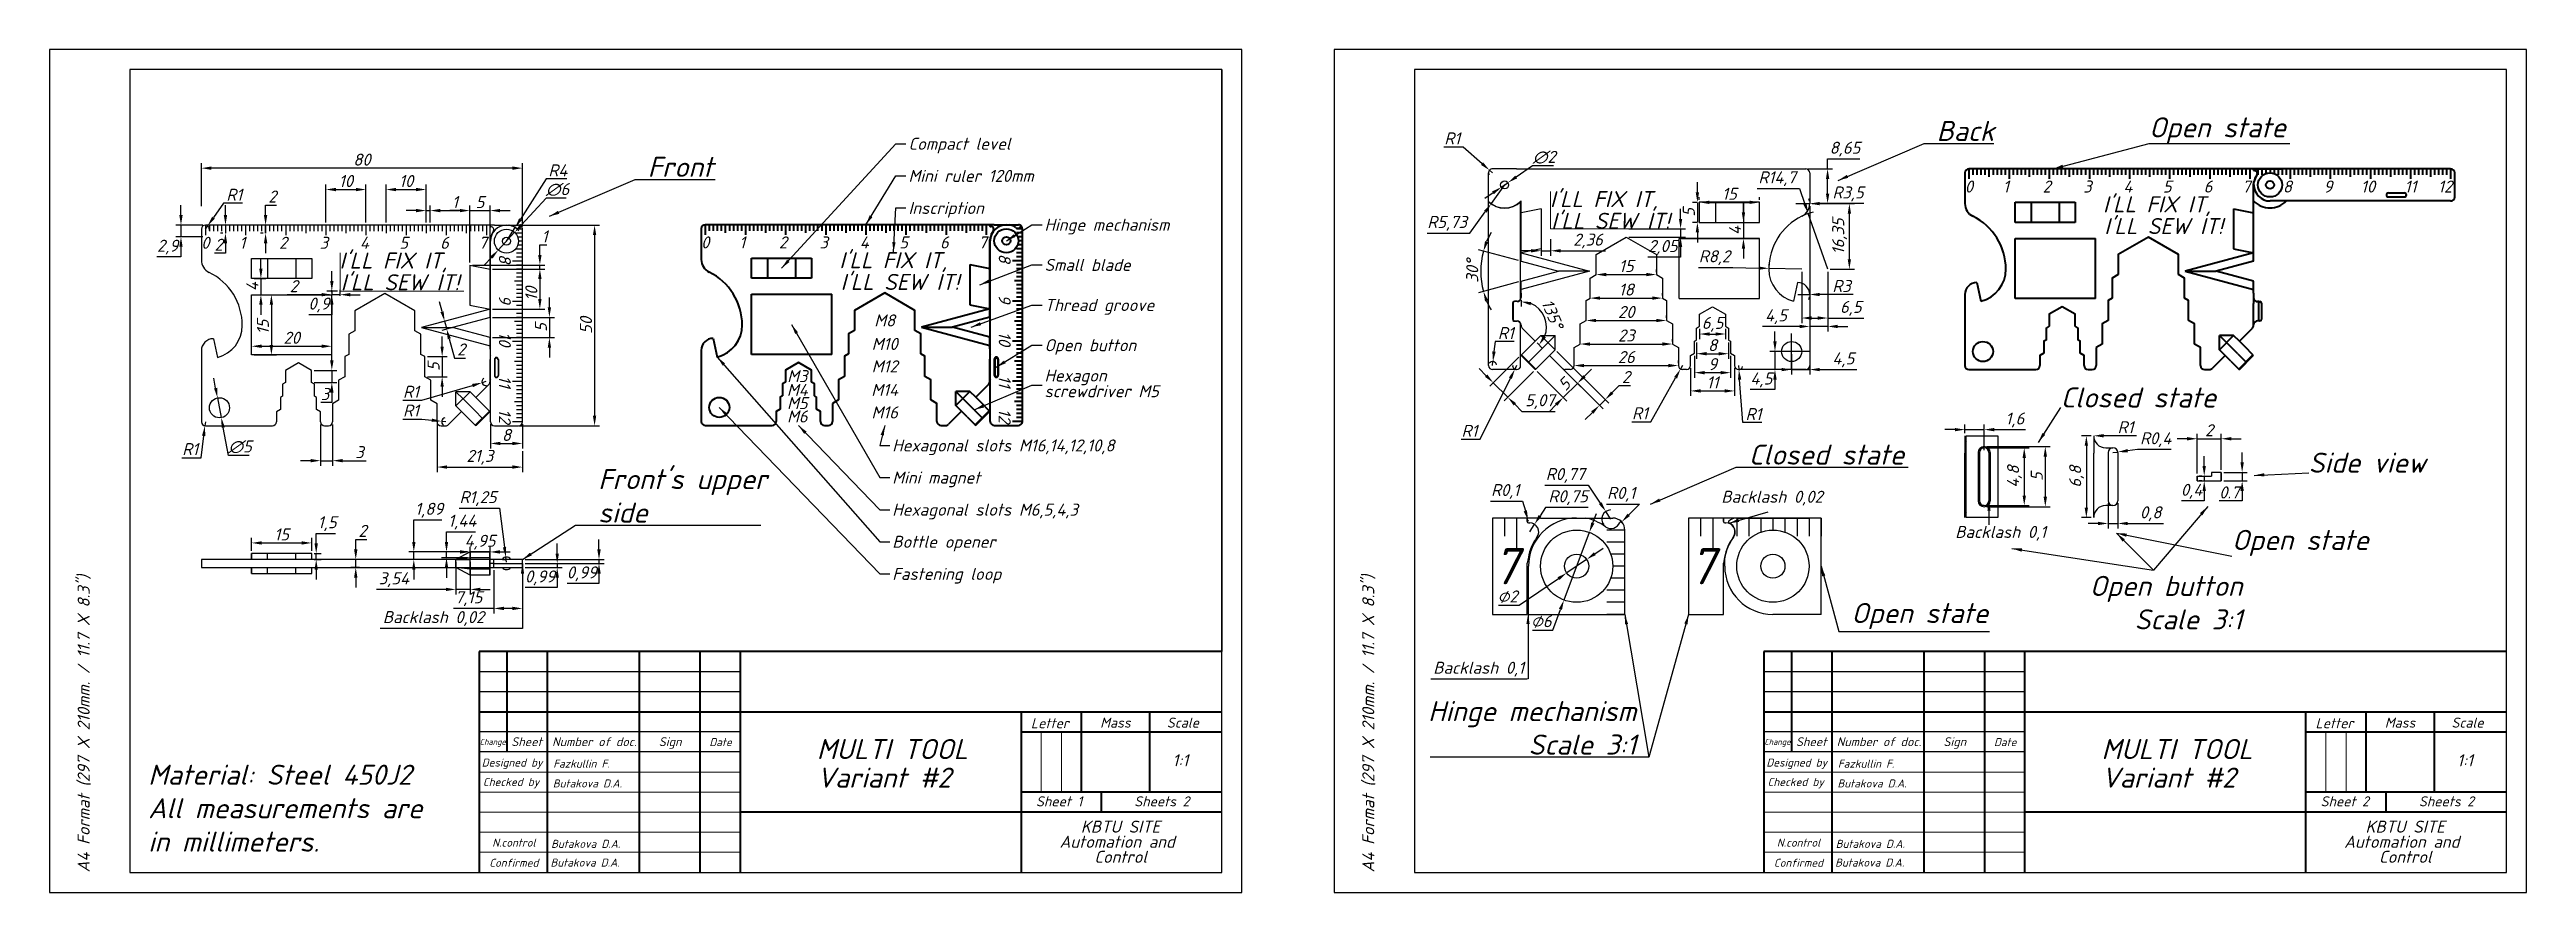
# Model space of a CAD drawing. Header units: millimetres. Extents: x 0 to 617, y 0 to 210.
import ezdxf
from ezdxf.enums import TextEntityAlignment as Align

# ---------------------------------------------------------------- set-up
doc = ezdxf.new("R2010")
doc.units = ezdxf.units.MM
for name, color, linetype, lineweight in [('Основная', 7, 'Continuous', 40), ('текст', 7, 'Continuous', 30), ('тонкая', 7, 'Continuous', 20)]:
    doc.layers.add(name, color=color, linetype=linetype, lineweight=lineweight)
doc.styles.add('GOST', font='ISOCPEUI.TTF')
doc.dimstyles.new('Copy of ISO-25', dxfattribs={"dimtxt": 3, "dimasz": 2.5, "dimexe": 1.25, "dimexo": 0.625, "dimtad": 1, "dimtoh": 1, "dimtxsty": 'GOST', "dimcen": 2.5, "dimadec": 0, "dimazin": 0, "dimtfac": 1, "dimtmove": 0, "dimatfit": 3, "dimfxl": 1, "dimarcsym": 0})

msp = doc.modelspace()

# ---------------------------------------------------------------- texts
at = {"style": 'GOST'}
for s, p in [('Compact level', (213.964, 186.525)), ('Mini ruler 120mm', (213.964, 178.525)), ('Inscription', (213.964, 170.525)), ('Hinge mechanism', (247.847, 166.346)), ('Small blade', (247.847, 156.346)), ('Thread groove', (247.847, 146.346)), ('Open button', (247.847, 136.346)), ('Hexagon ', (247.847, 128.78)), ('screwdriver M5', (247.847, 124.88)), ('Hexagonal slots M16,14,12,10,8', (209.922, 111.365)), ('Mini magnet', (209.922, 103.365)), ('Hexagonal slots M6,5,4,3', (209.922, 95.365)), ('Bottle opener', (209.922, 87.365)), ('Fastening loop', (209.922, 79.365))]:
    msp.add_text(s, height=3, dxfattribs=at).set_placement(p, align=Align.MIDDLE_LEFT)
for s, height, p in [("I'LL FIX IT,", 4, (387.224, 174.743)), ('0', 3, (478.118, 177.366)), ('1', 3, (487.334, 177.366)), ('2', 3, (497.483, 177.366)), ('3', 3, (507.632, 177.366)), ('4', 3, (517.722, 177.366)), ('5', 3, (527.511, 177.366)), ('6', 3, (537.679, 177.366)), ('7', 3, (547.217, 177.366)), ('8', 3, (557.452, 177.366)), ('9', 3, (567.567, 177.366)), ('10', 3, (577.52, 177.366)), ('11', 3, (588.118, 177.366)), ('12', 3, (596.723, 177.366)), ("I'LL SEW IT!", 4, (388.868, 169.328)), ('0', 3, (38.82, 163.356)), ('1', 3, (48.037, 163.356)), ('2', 3, (58.185, 163.356)), ('3', 3, (68.334, 163.356)), ('4', 3, (78.424, 163.356)), ('5', 3, (88.214, 163.356)), ('6', 3, (98.381, 163.356)), ('7', 3, (107.919, 163.356)), ('0', 3, (163.339, 163.446)), ('1', 3, (172.556, 163.446)), ('2', 3, (182.704, 163.446)), ('3', 3, (192.854, 163.446)), ('4', 3, (202.943, 163.446)), ('5', 3, (212.733, 163.446)), ('6', 3, (222.9, 163.446)), ('7', 3, (232.438, 163.446)), ("I'LL FIX IT,", 4, (85.687, 159.424)), ("I'LL SEW IT!", 4, (87.331, 154.009)), ('7', 9, (362.697, 85.79)), ('7', 9, (411.59, 85.79))]:
    msp.add_text(s, height=height, dxfattribs=at).set_placement(p, align=Align.TOP_CENTER)
at = {"lineweight": 40, "style": 'GOST'}
for s, p in [("I'LL FIX IT,", (524.985, 173.434)), ("I'LL SEW IT!", (526.628, 168.019)), ("I'LL FIX IT,", (210.206, 159.514)), ("I'LL SEW IT!", (211.85, 154.099))]:
    msp.add_text(s, height=4, dxfattribs=at).set_placement(p, align=Align.TOP_CENTER)
at = {"style": 'GOST'}
for s, p in [('8', (114.92, 157.921)), ('8', (239.439, 158.011)), ('9', (114.92, 147.806)), ('9', (239.439, 147.896)), ('10', (114.92, 137.853)), ('10', (239.439, 137.943)), ('11', (114.92, 127.256)), ('11', (239.439, 127.346)), ('12', (114.92, 118.65)), ('12', (239.439, 118.74))]:
    msp.add_text(s, height=3, rotation=270, dxfattribs=at).set_placement(p, align=Align.TOP_CENTER)
for s, p in [('M8', (208.039, 142.521)), ('M10', (208.039, 136.655)), ('M3', (186.267, 128.638)), ('M12', (208.039, 131.078)), ('M4', (186.267, 125.205)), ('M5', (186.267, 121.916)), ('M14', (208.039, 125.212)), ('M6', (186.267, 118.589)), ('M16', (208.039, 119.596))]:
    msp.add_text(s, height=3, dxfattribs=at).set_placement(p, align=Align.MIDDLE)
for p in [(10, 5), (330, 5)]:
    msp.add_text('А4 Format (297 X 210mm. / 11.7 X 8.3")', height=3, rotation=90, dxfattribs=at).set_placement(p)
for s, insert, char_height, attachment_point in [('Back', (470.067, 187.226), 5, 7), ('Open state', (522.976, 186.601), 5, 7), ('Front', (148.999, 178.265), 5, 7), ('Closed state', (500.976, 120.817), 5, 7), ('Closed state', (423.297, 106.584), 5, 7), ("Front's upper \\Pside", (136.678, 92.144), 5, 7), ('Side view', (562.751, 104.574), 5, 7), ('Backlash 0,02', (441.694, 96.389), 3, 9), ('Backlash 0,1', (497.357, 87.623), 3, 9), ('Open state', (543.63, 83.821), 5, 7), ('Open button\\PScale 3:1', (546.244, 65.537), 5, 9), ('Backlash 0,02', (108.271, 66.402), 3, 9), ('Open state', (448.817, 65.601), 5, 7), ('Backlash 0,1', (367.329, 53.787), 3, 9), ('Hinge mechanism\\PScale 3:1', (395.282, 34.345), 5, 9)]:
    msp.add_mtext(s, dxfattribs=dict(at, insert=insert, char_height=char_height, attachment_point=attachment_point))
at = {"insert": (24.572, 10.163), "char_height": 5, "width": 71.81663, "attachment_point": 7, "style": 'GOST'}
msp.add_mtext('Material: Steel 450J2\\PAll measurements are in millimeters.', dxfattribs=at)
at = {"layer": 'текст', "style": 'GOST'}
for s, height, p in [('Letter', 2.5, (244.455, 40.921)), ('Mass', 2.5, (261.712, 41.065)), ('Scale', 2.5, (278.315, 41.065)), ('Letter', 2.5, (564.455, 40.921)), ('Mass', 2.5, (581.712, 41.065)), ('Scale', 2.5, (598.315, 41.065)), ('Change', 1.5, (107.158, 36.761)), ('Sheet', 2.2, (115.021, 36.462)), ('Number of doc.', 2.2, (125.193, 36.462)), ('Sign', 2.2, (151.766, 36.462)), ('Date', 2, (164.365, 36.462)), ('MULTI TOOL', 5, (191.129, 33.224)), ('Change', 1.5, (427.158, 36.761)), ('Sheet', 2.2, (435.021, 36.462)), ('Number of doc.', 2.2, (445.193, 36.462)), ('Sign', 2.2, (471.766, 36.462)), ('Date', 2, (484.365, 36.462)), ('MULTI TOOL', 5, (511.129, 33.224)), ('Designed by', 2, (107.661, 31.361)), ('Fazkullin F.', 2, (125.479, 31.097)), ('Variant #2', 5, (191.167, 26.113)), ('1:1', 3, (279.694, 31.435)), ('Designed by', 2, (427.661, 31.361)), ('Fazkullin F.', 2, (445.479, 31.097)), ('Variant #2', 5, (511.167, 26.113)), ('1:1', 3, (599.694, 31.435)), ('Checked by', 2, (107.962, 26.529)), ('Butakova D.A.', 2, (125.37, 26.156)), ('Checked by', 2, (427.962, 26.529)), ('Butakova D.A.', 2, (445.37, 26.156)), ('Sheet 1', 2.5, (245.718, 21.451)), ('Sheets 2', 2.5, (270.201, 21.451)), ('Sheet 2', 2.5, (565.718, 21.451)), ('Sheets 2', 2.5, (590.201, 21.451)), ('N.control', 2, (110.272, 11.412)), ('Butakova D.A.', 2, (124.944, 11.114)), ('Automation and', 3, (251.578, 11.135)), ('KBTU SITE', 3, (256.89, 14.89)), ('N.control', 2, (430.272, 11.412)), ('Butakova D.A.', 2, (444.944, 11.114)), ('Automation and', 3, (571.578, 11.135)), ('KBTU SITE', 3, (576.89, 14.89)), ('Confirmed', 2, (109.533, 6.392)), ('Butakova D.A.', 2, (124.789, 6.451)), ('Control', 3, (260.258, 7.38)), ('Confirmed', 2, (429.533, 6.392)), ('Butakova D.A.', 2, (444.789, 6.451)), ('Control', 3, (580.258, 7.38))]:
    msp.add_text(s, height=height, dxfattribs=at).set_placement(p)

# ---------------------------------------------------------------- blocks, each defined once
blk = doc.blocks.new('*D56')
at = {"color": 0, "lineweight": -2, "transparency": 16777216}
for p, q in [((50.32, 134.55), (50.32, 137.33)), ((52.82, 136.08), (67.82, 136.08)), ((70.32, 134.55), (70.32, 137.33))]:
    blk.add_line(p, q, dxfattribs=at)
at = {"color": 0, "transparency": 16777216}
for points in [[(52.82, 136.49), (52.82, 135.66), (50.32, 136.08)], [(67.82, 136.49), (67.82, 135.66), (70.32, 136.08)]]:
    blk.add_solid(points, dxfattribs=at)
at = {"layer": 'Defpoints', "color": 0, "transparency": 16777216}
for p in [(70.32, 136.08), (50.32, 133.92), (70.32, 133.92)]:
    blk.add_point(p, dxfattribs=at)
at = {"color": 0, "lineweight": 5, "transparency": 16777216, "insert": (60.32, 138.2), "char_height": 3, "attachment_point": 5, "style": 'GOST'}
blk.add_mtext('20', dxfattribs=at)
blk = doc.blocks.new('*D57')
at = {"color": 0, "lineweight": -2, "transparency": 16777216}
for p, q in [((50.95, 148.92), (56.51, 148.92)), ((55.26, 146.42), (55.26, 136.42)), ((50.95, 133.92), (56.51, 133.92))]:
    blk.add_line(p, q, dxfattribs=at)
at = {"color": 0, "transparency": 16777216}
for points in [[(54.84, 146.42), (55.68, 146.42), (55.26, 148.92)], [(54.84, 136.42), (55.68, 136.42), (55.26, 133.92)]]:
    blk.add_solid(points, dxfattribs=at)
at = {"layer": 'Defpoints', "color": 0, "transparency": 16777216}
for p in [(50.32, 148.92), (50.32, 133.92), (55.26, 133.92)]:
    blk.add_point(p, dxfattribs=at)
at = {"color": 0, "lineweight": 5, "transparency": 16777216, "insert": (53.14, 140.86), "char_height": 3, "attachment_point": 5, "rotation": 90, "style": 'GOST'}
blk.add_mtext('15', dxfattribs=at)
blk = doc.blocks.new('*D69')
at = {"color": 0, "lineweight": -2, "transparency": 16777216}
for p, q in [((65.9, 130.05), (71.57, 130.05)), ((70.32, 132.55), (70.32, 135.05)), ((70.32, 130.05), (70.32, 127.05)), ((65.9, 127.05), (71.57, 127.05)), ((70.32, 124.55), (70.32, 122.05)), ((70.32, 122.05), (67.57, 122.05))]:
    blk.add_line(p, q, dxfattribs=at)
at = {"color": 0, "transparency": 16777216}
for points in [[(69.9, 132.55), (70.74, 132.55), (70.32, 130.05)], [(69.9, 124.55), (70.74, 124.55), (70.32, 127.05)]]:
    blk.add_solid(points, dxfattribs=at)
at = {"layer": 'Defpoints', "color": 0, "transparency": 16777216}
for p in [(65.27, 130.05), (65.27, 127.05), (70.32, 127.05)]:
    blk.add_point(p, dxfattribs=at)
at = {"color": 0, "lineweight": 5, "transparency": 16777216, "insert": (68.63, 124.17), "char_height": 3, "attachment_point": 5, "style": 'GOST'}
blk.add_mtext('3', dxfattribs=at)
blk = doc.blocks.new('*D70')
at = {"color": 0, "lineweight": -2, "transparency": 16777216}
for p, q in [((97.8, 135.99), (97.8, 138.49)), ((94.15, 133.49), (99.05, 133.49)), ((97.8, 133.49), (97.8, 128.49)), ((94.15, 128.49), (99.05, 128.49)), ((97.8, 125.99), (97.8, 123.49))]:
    blk.add_line(p, q, dxfattribs=at)
at = {"color": 0, "transparency": 16777216}
for points in [[(97.38, 135.99), (98.21, 135.99), (97.8, 133.49)], [(97.38, 125.99), (98.21, 125.99), (97.8, 128.49)]]:
    blk.add_solid(points, dxfattribs=at)
at = {"layer": 'Defpoints', "color": 0, "transparency": 16777216}
for p in [(93.52, 133.49), (93.52, 128.49), (97.8, 128.49)]:
    blk.add_point(p, dxfattribs=at)
at = {"color": 0, "lineweight": 5, "transparency": 16777216, "insert": (95.67, 130.99), "char_height": 3, "attachment_point": 5, "rotation": 90, "style": 'GOST'}
blk.add_mtext('5', dxfattribs=at)
blk = doc.blocks.new('*D71')
at = {"color": 0, "lineweight": -2, "transparency": 16777216}
for p, q in [((37.82, 171), (37.82, 181.7)), ((115.32, 180.45), (40.32, 180.45)), ((117.82, 165.88), (117.82, 181.7))]:
    blk.add_line(p, q, dxfattribs=at)
at = {"color": 0, "transparency": 16777216}
for points in [[(40.32, 180.87), (40.32, 180.03), (37.82, 180.45)], [(115.32, 180.87), (115.32, 180.03), (117.82, 180.45)]]:
    blk.add_solid(points, dxfattribs=at)
at = {"layer": 'Defpoints', "color": 0, "transparency": 16777216}
for p in [(37.82, 180.45), (37.82, 170.37), (117.82, 165.26)]:
    blk.add_point(p, dxfattribs=at)
at = {"color": 0, "lineweight": 5, "transparency": 16777216, "insert": (77.82, 182.57), "char_height": 3, "attachment_point": 5, "style": 'GOST'}
blk.add_mtext('80', dxfattribs=at)
blk = doc.blocks.new('*D72')
at = {"color": 0, "lineweight": -2, "transparency": 16777216}
for p, q in [((68.82, 166.88), (68.82, 176.37)), ((71.32, 175.12), (76.32, 175.12)), ((78.82, 166.88), (78.82, 176.37))]:
    blk.add_line(p, q, dxfattribs=at)
at = {"color": 0, "transparency": 16777216}
for points in [[(71.32, 175.54), (71.32, 174.7), (68.82, 175.12)], [(76.32, 175.54), (76.32, 174.7), (78.82, 175.12)]]:
    blk.add_solid(points, dxfattribs=at)
at = {"layer": 'Defpoints', "color": 0, "transparency": 16777216}
for p in [(78.82, 175.12), (68.82, 166.26), (78.82, 166.26)]:
    blk.add_point(p, dxfattribs=at)
at = {"color": 0, "lineweight": 5, "transparency": 16777216, "insert": (73.82, 177.24), "char_height": 3, "attachment_point": 5, "style": 'GOST'}
blk.add_mtext('10', dxfattribs=at)
blk = doc.blocks.new('*D73')
at = {"color": 0, "lineweight": -2, "transparency": 16777216}
for p, q in [((83.82, 166.88), (83.82, 176.37)), ((86.32, 175.12), (91.32, 175.12)), ((93.82, 166.88), (93.82, 176.37))]:
    blk.add_line(p, q, dxfattribs=at)
at = {"color": 0, "transparency": 16777216}
for points in [[(86.32, 175.54), (86.32, 174.7), (83.82, 175.12)], [(91.32, 175.54), (91.32, 174.7), (93.82, 175.12)]]:
    blk.add_solid(points, dxfattribs=at)
at = {"layer": 'Defpoints', "color": 0, "transparency": 16777216}
for p in [(93.82, 175.12), (83.82, 166.26), (93.82, 166.26)]:
    blk.add_point(p, dxfattribs=at)
at = {"color": 0, "lineweight": 5, "transparency": 16777216, "insert": (88.82, 177.24), "char_height": 3, "attachment_point": 5, "style": 'GOST'}
blk.add_mtext('10', dxfattribs=at)
blk = doc.blocks.new('*D74')
at = {"color": 0, "lineweight": -2, "transparency": 16777216}
for p, q in [((91.32, 169.88), (88.82, 169.88)), ((93.82, 166.88), (93.82, 171.13)), ((93.82, 169.88), (94.82, 169.88)), ((94.82, 166.88), (94.82, 171.13)), ((97.32, 169.88), (102.16, 169.88))]:
    blk.add_line(p, q, dxfattribs=at)
at = {"color": 0, "transparency": 16777216}
for points in [[(91.32, 170.29), (91.32, 169.46), (93.82, 169.88)], [(97.32, 170.29), (97.32, 169.46), (94.82, 169.88)]]:
    blk.add_solid(points, dxfattribs=at)
at = {"layer": 'Defpoints', "color": 0, "transparency": 16777216}
for p in [(94.82, 169.88), (93.82, 166.26), (94.82, 166.26)]:
    blk.add_point(p, dxfattribs=at)
at = {"color": 0, "lineweight": 5, "transparency": 16777216, "insert": (100.99, 172), "char_height": 3, "attachment_point": 5, "style": 'GOST'}
blk.add_mtext('1', dxfattribs=at)
blk = doc.blocks.new('*D75')
at = {"color": 0, "lineweight": -2, "transparency": 16777216}
for p, q in [((124.51, 145.75), (124.51, 148.25)), ((110.35, 143.25), (125.76, 143.25)), ((124.51, 143.25), (124.51, 138.25)), ((110.35, 138.25), (125.76, 138.25)), ((124.51, 135.75), (124.51, 133.25))]:
    blk.add_line(p, q, dxfattribs=at)
at = {"color": 0, "transparency": 16777216}
for points in [[(124.1, 145.75), (124.93, 145.75), (124.51, 143.25)], [(124.1, 135.75), (124.93, 135.75), (124.51, 138.25)]]:
    blk.add_solid(points, dxfattribs=at)
at = {"layer": 'Defpoints', "color": 0, "transparency": 16777216}
for p in [(109.72, 143.25), (109.72, 138.25), (124.51, 138.25)]:
    blk.add_point(p, dxfattribs=at)
at = {"color": 0, "lineweight": 5, "transparency": 16777216, "insert": (122.39, 140.75), "char_height": 3, "attachment_point": 5, "rotation": 90, "style": 'GOST'}
blk.add_mtext('5', dxfattribs=at)
blk = doc.blocks.new('*D77')
at = {"color": 0, "lineweight": -2, "transparency": 16777216}
for p, q in [((97.77, 144.7), (97.12, 147.12)), ((99.27, 142.52), (97.21, 141.97)), ((98.42, 142.29), (98.93, 140.36)), ((99.79, 140.59), (97.73, 140.03)), ((99.58, 137.94), (100.86, 133.15)), ((100.86, 133.15), (103.62, 133.15))]:
    blk.add_line(p, q, dxfattribs=at)
at = {"color": 0, "transparency": 16777216}
for points in [[(98.17, 144.81), (97.37, 144.6), (98.42, 142.29)], [(99.98, 138.05), (99.18, 137.83), (98.93, 140.36)]]:
    blk.add_solid(points, dxfattribs=at)
at = {"layer": 'Defpoints', "color": 0, "transparency": 16777216}
for p in [(98.42, 142.29), (99.87, 142.68), (100.39, 140.75)]:
    blk.add_point(p, dxfattribs=at)
at = {"color": 0, "lineweight": 5, "transparency": 16777216, "insert": (102.55, 135.28), "char_height": 3, "attachment_point": 5, "style": 'GOST'}
blk.add_mtext('2', dxfattribs=at)
blk = doc.blocks.new('*D78')
at = {"color": 0, "lineweight": -2, "transparency": 16777216}
for p, q in [((52.65, 155.42), (52.65, 157.92)), ((50.95, 152.92), (53.9, 152.92)), ((50.95, 148.92), (53.9, 148.92)), ((52.65, 152.92), (52.65, 148.92)), ((52.65, 146.42), (52.65, 143.92))]:
    blk.add_line(p, q, dxfattribs=at)
at = {"color": 0, "transparency": 16777216}
for points in [[(52.23, 155.42), (53.07, 155.42), (52.65, 152.92)], [(52.23, 146.42), (53.07, 146.42), (52.65, 148.92)]]:
    blk.add_solid(points, dxfattribs=at)
at = {"layer": 'Defpoints', "color": 0, "transparency": 16777216}
for p in [(50.32, 152.92), (50.32, 148.92), (52.65, 148.92)]:
    blk.add_point(p, dxfattribs=at)
at = {"color": 0, "lineweight": 5, "transparency": 16777216, "insert": (50.53, 150.92), "char_height": 3, "attachment_point": 5, "rotation": 90, "style": 'GOST'}
blk.add_mtext('4', dxfattribs=at)
blk = doc.blocks.new('*D80')
at = {"color": 0, "lineweight": -2, "transparency": 16777216}
for p, q in [((110.35, 155.32), (123.39, 155.32)), ((122.14, 152.82), (122.14, 147.82)), ((110.35, 145.32), (123.39, 145.32))]:
    blk.add_line(p, q, dxfattribs=at)
at = {"color": 0, "transparency": 16777216}
for points in [[(121.72, 152.82), (122.56, 152.82), (122.14, 155.32)], [(121.72, 147.82), (122.56, 147.82), (122.14, 145.32)]]:
    blk.add_solid(points, dxfattribs=at)
at = {"layer": 'Defpoints', "color": 0, "transparency": 16777216}
for p in [(109.72, 155.32), (109.72, 145.32), (122.14, 145.32)]:
    blk.add_point(p, dxfattribs=at)
at = {"color": 0, "lineweight": 5, "transparency": 16777216, "insert": (120.01, 149.13), "char_height": 3, "attachment_point": 5, "rotation": 90, "style": 'GOST'}
blk.add_mtext('10', dxfattribs=at)
blk = doc.blocks.new('*D81')
at = {"color": 0, "lineweight": -2, "transparency": 16777216}
for p, q in [((122.14, 158.82), (122.14, 161.32)), ((122.14, 161.32), (123.85, 161.32)), ((105.35, 156.32), (123.39, 156.32)), ((110.35, 155.32), (123.39, 155.32)), ((122.14, 155.32), (122.14, 156.32)), ((122.14, 152.82), (122.14, 150.32))]:
    blk.add_line(p, q, dxfattribs=at)
at = {"color": 0, "transparency": 16777216}
for points in [[(121.72, 158.82), (122.56, 158.82), (122.14, 156.32)], [(121.72, 152.82), (122.56, 152.82), (122.14, 155.32)]]:
    blk.add_solid(points, dxfattribs=at)
at = {"layer": 'Defpoints', "color": 0, "transparency": 16777216}
for p in [(104.72, 156.32), (109.72, 155.32), (122.14, 155.32)]:
    blk.add_point(p, dxfattribs=at)
at = {"color": 0, "lineweight": 5, "transparency": 16777216, "insert": (123.31, 163.44), "char_height": 3, "attachment_point": 5, "style": 'GOST'}
blk.add_mtext('1', dxfattribs=at)
blk = doc.blocks.new('*D82')
at = {"color": 0, "lineweight": -2, "transparency": 16777216}
for p, q in [((102.22, 169.88), (99.72, 169.88)), ((104.72, 156.94), (104.72, 171.13)), ((104.72, 169.88), (109.72, 169.88)), ((109.72, 155.94), (109.72, 171.13)), ((112.22, 169.88), (114.72, 169.88))]:
    blk.add_line(p, q, dxfattribs=at)
at = {"color": 0, "transparency": 16777216}
for points in [[(102.22, 170.29), (102.22, 169.46), (104.72, 169.88)], [(112.22, 170.29), (112.22, 169.46), (109.72, 169.88)]]:
    blk.add_solid(points, dxfattribs=at)
at = {"layer": 'Defpoints', "color": 0, "transparency": 16777216}
for p in [(109.72, 169.88), (104.72, 156.32), (109.72, 155.32)]:
    blk.add_point(p, dxfattribs=at)
at = {"color": 0, "lineweight": 5, "transparency": 16777216, "insert": (107.22, 172), "char_height": 3, "attachment_point": 5, "style": 'GOST'}
blk.add_mtext('5', dxfattribs=at)
blk = doc.blocks.new('*D83')
at = {"color": 0, "lineweight": -2, "transparency": 16777216}
for p, q in [((109.82, 116.63), (109.82, 110.61)), ((112.32, 111.86), (115.32, 111.86)), ((117.82, 116.63), (117.82, 110.61))]:
    blk.add_line(p, q, dxfattribs=at)
at = {"color": 0, "transparency": 16777216}
for points in [[(112.32, 112.28), (112.32, 111.44), (109.82, 111.86)], [(115.32, 112.28), (115.32, 111.44), (117.82, 111.86)]]:
    blk.add_solid(points, dxfattribs=at)
at = {"layer": 'Defpoints', "color": 0, "transparency": 16777216}
for p in [(109.82, 117.26), (117.82, 117.26), (117.82, 111.86)]:
    blk.add_point(p, dxfattribs=at)
at = {"color": 0, "lineweight": 5, "transparency": 16777216, "insert": (113.82, 113.98), "char_height": 3, "attachment_point": 5, "style": 'GOST'}
blk.add_mtext('8', dxfattribs=at)
blk = doc.blocks.new('*D84')
at = {"color": 0, "lineweight": -2, "transparency": 16777216}
for p, q in [((96.52, 116.63), (96.52, 104.73)), ((99.02, 105.98), (115.32, 105.98)), ((117.82, 109.98), (117.82, 104.73))]:
    blk.add_line(p, q, dxfattribs=at)
at = {"color": 0, "transparency": 16777216}
for points in [[(99.02, 106.4), (99.02, 105.57), (96.52, 105.98)], [(115.32, 106.4), (115.32, 105.57), (117.82, 105.98)]]:
    blk.add_solid(points, dxfattribs=at)
at = {"layer": 'Defpoints', "color": 0, "transparency": 16777216}
for p in [(96.52, 117.26), (117.82, 110.61), (117.82, 105.98)]:
    blk.add_point(p, dxfattribs=at)
at = {"color": 0, "lineweight": 5, "transparency": 16777216, "insert": (107.19, 108.41), "char_height": 3, "attachment_point": 5, "style": 'GOST'}
blk.add_mtext('21,3', dxfattribs=at)
blk = doc.blocks.new('*D85')
at = {"color": 0, "lineweight": -2, "transparency": 16777216}
for p, q in [((67.52, 116.62), (67.52, 106.32)), ((70.52, 116.62), (70.52, 106.32)), ((65.02, 107.57), (62.52, 107.57)), ((67.52, 107.57), (70.52, 107.57)), ((73.02, 107.57), (78.9, 107.57))]:
    blk.add_line(p, q, dxfattribs=at)
at = {"color": 0, "transparency": 16777216}
for points in [[(65.02, 107.99), (65.02, 107.16), (67.52, 107.57)], [(73.02, 107.99), (73.02, 107.16), (70.52, 107.57)]]:
    blk.add_solid(points, dxfattribs=at)
at = {"layer": 'Defpoints', "color": 0, "transparency": 16777216}
for p in [(67.52, 117.25), (70.52, 117.25), (70.52, 107.57)]:
    blk.add_point(p, dxfattribs=at)
at = {"color": 0, "lineweight": 5, "transparency": 16777216, "insert": (77.21, 109.7), "char_height": 3, "attachment_point": 5, "style": 'GOST'}
blk.add_mtext('3', dxfattribs=at)
blk = doc.blocks.new('*D90')
at = {"color": 0, "lineweight": -2, "transparency": 16777216}
for p, q in [((117.45, 166.26), (137.02, 166.26)), ((135.77, 163.76), (135.77, 118.76)), ((116.95, 116.26), (137.02, 116.26))]:
    blk.add_line(p, q, dxfattribs=at)
at = {"color": 0, "transparency": 16777216}
for points in [[(135.35, 163.76), (136.18, 163.76), (135.77, 166.26)], [(135.35, 118.76), (136.18, 118.76), (135.77, 116.26)]]:
    blk.add_solid(points, dxfattribs=at)
at = {"layer": 'Defpoints', "color": 0, "transparency": 16777216}
for p in [(116.82, 166.26), (116.32, 116.26), (135.77, 116.26)]:
    blk.add_point(p, dxfattribs=at)
at = {"color": 0, "lineweight": 5, "transparency": 16777216, "insert": (133.64, 141.26), "char_height": 3, "attachment_point": 5, "rotation": 90, "style": 'GOST'}
blk.add_mtext('50', dxfattribs=at)
blk = doc.blocks.new('*D92')
at = {"color": 0, "lineweight": -2, "transparency": 16777216}
for p, q in [((67.82, 148.92), (59.16, 148.92)), ((70.32, 149.55), (70.32, 150.17)), ((72.39, 148.92), (70.32, 148.92)), ((72.39, 148.66), (72.39, 150.17)), ((74.89, 148.92), (77.39, 148.92))]:
    blk.add_line(p, q, dxfattribs=at)
at = {"color": 0, "transparency": 16777216}
for points in [[(67.82, 149.34), (67.82, 148.51), (70.32, 148.92)], [(74.89, 149.34), (74.89, 148.51), (72.39, 148.92)]]:
    blk.add_solid(points, dxfattribs=at)
at = {"layer": 'Defpoints', "color": 0, "transparency": 16777216}
for p in [(70.32, 148.92), (72.39, 148.92), (72.39, 148.03)]:
    blk.add_point(p, dxfattribs=at)
at = {"color": 0, "lineweight": 5, "transparency": 16777216, "insert": (60.85, 151.05), "char_height": 3, "attachment_point": 5, "style": 'GOST'}
blk.add_mtext('2', dxfattribs=at)
blk = doc.blocks.new('*D318')
at = {"color": 0, "lineweight": -2, "transparency": 16777216}
for p, q in [((41.38, 125.67), (40.9, 128.12)), ((41.85, 123.21), (42.79, 118.3)), ((44.6, 108.9), (43.26, 115.85)), ((49.73, 108.9), (44.6, 108.9))]:
    blk.add_line(p, q, dxfattribs=at)
at = {"color": 0, "transparency": 16777216}
for points in [[(41.79, 125.74), (40.97, 125.59), (41.85, 123.21)], [(43.67, 115.92), (42.86, 115.77), (42.79, 118.3)]]:
    blk.add_solid(points, dxfattribs=at)
at = {"layer": 'Defpoints', "color": 0, "transparency": 16777216}
for p in [(41.85, 123.21), (42.79, 118.3)]:
    blk.add_point(p, dxfattribs=at)
at = {"color": 0, "lineweight": 5, "transparency": 16777216, "insert": (47.48, 111.02), "char_height": 3, "attachment_point": 5, "style": 'GOST'}
blk.add_mtext('∅5', dxfattribs=at)
blk = doc.blocks.new('*D325')
at = {"color": 0, "lineweight": -2, "transparency": 16777216}
for p, q in [((38.82, 117.26), (38.7, 116.26)), ((37.73, 108.32), (38.4, 113.78)), ((32.98, 108.32), (37.73, 108.32))]:
    blk.add_line(p, q, dxfattribs=at)
at = {"color": 0, "transparency": 16777216}
blk.add_solid([(37.98, 113.83), (38.81, 113.73), (38.7, 116.26)], dxfattribs=at)
at = {"layer": 'Defpoints', "color": 0, "transparency": 16777216}
for p in [(38.82, 117.26), (38.7, 116.26)]:
    blk.add_point(p, dxfattribs=at)
at = {"color": 0, "lineweight": 5, "transparency": 16777216, "insert": (35.04, 110.45), "char_height": 3, "attachment_point": 5, "style": 'GOST'}
blk.add_mtext('R1', dxfattribs=at)
blk = doc.blocks.new('*D326')
at = {"color": 0, "lineweight": -2, "transparency": 16777216}
for p, q in [((43.33, 171.69), (40.83, 168.12)), ((48.08, 171.69), (43.33, 171.69)), ((38.82, 165.26), (39.39, 166.07))]:
    blk.add_line(p, q, dxfattribs=at)
blk.add_arc((38.82, 165.26), 1, 343.38788, 90, dxfattribs=at)
at = {"color": 0, "transparency": 16777216}
blk.add_solid([(40.49, 168.36), (41.17, 167.88), (39.39, 166.07)], dxfattribs=at)
at = {"layer": 'Defpoints', "color": 0, "transparency": 16777216}
for p in [(38.82, 165.26), (39.39, 166.07)]:
    blk.add_point(p, dxfattribs=at)
at = {"color": 0, "lineweight": 5, "transparency": 16777216, "insert": (46.02, 173.82), "char_height": 3, "attachment_point": 5, "style": 'GOST'}
blk.add_mtext('R1', dxfattribs=at)
blk = doc.blocks.new('*D328')
at = {"color": 0, "lineweight": -2, "transparency": 16777216}
for p, q in [((123.74, 172.99), (117.55, 166.29)), ((128.72, 172.99), (123.74, 172.99)), ((111.78, 160.05), (115.86, 164.46)), ((110.09, 158.22), (108.39, 156.38))]:
    blk.add_line(p, q, dxfattribs=at)
at = {"color": 0, "transparency": 16777216}
for points in [[(117.25, 166.58), (117.86, 166.01), (115.86, 164.46)], [(109.78, 158.5), (110.39, 157.93), (111.78, 160.05)]]:
    blk.add_solid(points, dxfattribs=at)
at = {"layer": 'Defpoints', "color": 0, "transparency": 16777216}
for p in [(115.86, 164.46), (111.78, 160.05)]:
    blk.add_point(p, dxfattribs=at)
at = {"color": 0, "lineweight": 5, "transparency": 16777216, "insert": (126.55, 175.12), "char_height": 3, "attachment_point": 5, "style": 'GOST'}
blk.add_mtext('∅6', dxfattribs=at)
blk = doc.blocks.new('*D330')
at = {"color": 0, "lineweight": -2, "transparency": 16777216}
for p, q in [((70.32, 152.32), (70.32, 154.82)), ((71.77, 149.82), (69.07, 149.82)), ((69.7, 148.92), (69.07, 148.92)), ((70.32, 149.82), (70.32, 148.92)), ((70.32, 143.92), (64.55, 143.92)), ((70.32, 146.42), (70.32, 143.92))]:
    blk.add_line(p, q, dxfattribs=at)
at = {"color": 0, "transparency": 16777216}
for points in [[(69.9, 152.32), (70.74, 152.32), (70.32, 149.82)], [(69.9, 146.42), (70.74, 146.42), (70.32, 148.92)]]:
    blk.add_solid(points, dxfattribs=at)
at = {"layer": 'Defpoints', "color": 0, "transparency": 16777216}
for p in [(70.32, 148.92), (70.32, 148.92), (72.39, 149.82)]:
    blk.add_point(p, dxfattribs=at)
at = {"color": 0, "lineweight": 5, "transparency": 16777216, "insert": (67.12, 146.35), "char_height": 3, "attachment_point": 5, "style": 'GOST'}
blk.add_mtext('0,9', dxfattribs=at)
blk = doc.blocks.new('*D336')
at = {"color": 0, "lineweight": -2, "transparency": 16777216}
for p, q in [((87.98, 117.93), (92.73, 117.93)), ((92.73, 117.93), (95.22, 117.65)), ((98.69, 117.26), (97.7, 117.37))]:
    blk.add_line(p, q, dxfattribs=at)
blk.add_arc((98.69, 117.26), 1, 101.89418, 234.19014, dxfattribs=at)
at = {"color": 0, "transparency": 16777216}
blk.add_solid([(95.26, 118.06), (95.17, 117.24), (97.7, 117.37)], dxfattribs=at)
at = {"layer": 'Defpoints', "color": 0, "transparency": 16777216}
for p in [(97.7, 117.37), (98.69, 117.26)]:
    blk.add_point(p, dxfattribs=at)
at = {"color": 0, "lineweight": 5, "transparency": 16777216, "insert": (90.04, 120.06), "char_height": 3, "attachment_point": 5, "style": 'GOST'}
blk.add_mtext('R1', dxfattribs=at)
blk = doc.blocks.new('*D337')
at = {"color": 0, "lineweight": -2, "transparency": 16777216}
for p, q in [((92.73, 122.61), (105.36, 126.3)), ((108.72, 127.28), (107.76, 127)), ((87.98, 122.61), (92.73, 122.61))]:
    blk.add_line(p, q, dxfattribs=at)
blk.add_arc((108.72, 127.28), 1, 124.65159, 279.19014, dxfattribs=at)
at = {"color": 0, "transparency": 16777216}
blk.add_solid([(105.24, 126.7), (105.48, 125.9), (107.76, 127)], dxfattribs=at)
at = {"layer": 'Defpoints', "color": 0, "transparency": 16777216}
for p in [(107.76, 127), (108.72, 127.28)]:
    blk.add_point(p, dxfattribs=at)
at = {"color": 0, "lineweight": 5, "transparency": 16777216, "insert": (90.04, 124.74), "char_height": 3, "attachment_point": 5, "style": 'GOST'}
blk.add_mtext('R1', dxfattribs=at)
blk = doc.blocks.new('*D342')
at = {"color": 0, "lineweight": -2, "transparency": 16777216}
for p, q in [((50.32, 85.08), (50.32, 88.33)), ((52.82, 87.08), (62.82, 87.08)), ((65.32, 85.08), (65.32, 88.33))]:
    blk.add_line(p, q, dxfattribs=at)
at = {"color": 0, "transparency": 16777216}
for points in [[(52.82, 87.49), (52.82, 86.66), (50.32, 87.08)], [(62.82, 87.49), (62.82, 86.66), (65.32, 87.08)]]:
    blk.add_solid(points, dxfattribs=at)
at = {"layer": 'Defpoints', "color": 0, "transparency": 16777216}
for p in [(65.32, 87.08), (50.32, 84.45), (65.32, 84.45)]:
    blk.add_point(p, dxfattribs=at)
at = {"color": 0, "lineweight": 5, "transparency": 16777216, "insert": (57.82, 89.2), "char_height": 3, "attachment_point": 5, "style": 'GOST'}
blk.add_mtext('15', dxfattribs=at)
blk = doc.blocks.new('*D343')
at = {"color": 0, "lineweight": -2, "transparency": 16777216}
for p, q in [((66.42, 86.95), (66.42, 89.45)), ((66.42, 89.45), (71.24, 89.45)), ((65.95, 84.45), (67.67, 84.45)), ((65.95, 82.95), (67.67, 82.95)), ((66.42, 82.95), (66.42, 84.45)), ((66.42, 80.45), (66.42, 77.95))]:
    blk.add_line(p, q, dxfattribs=at)
at = {"color": 0, "transparency": 16777216}
for points in [[(66.01, 86.95), (66.84, 86.95), (66.42, 84.45)], [(66.01, 80.45), (66.84, 80.45), (66.42, 82.95)]]:
    blk.add_solid(points, dxfattribs=at)
at = {"layer": 'Defpoints', "color": 0, "transparency": 16777216}
for p in [(65.32, 84.45), (65.32, 82.95), (66.42, 82.95)]:
    blk.add_point(p, dxfattribs=at)
at = {"color": 0, "lineweight": 5, "transparency": 16777216, "insert": (69.15, 91.88), "char_height": 3, "attachment_point": 5, "style": 'GOST'}
blk.add_mtext('1,5', dxfattribs=at)
blk = doc.blocks.new('*D344')
at = {"color": 0, "lineweight": -2, "transparency": 16777216}
for p, q in [((76.28, 85.45), (76.28, 87.95)), ((76.28, 87.95), (79.03, 87.95)), ((77.2, 82.95), (75.03, 82.95)), ((77.2, 80.95), (75.03, 80.95)), ((76.28, 80.95), (76.28, 82.95)), ((76.28, 78.45), (76.28, 75.95))]:
    blk.add_line(p, q, dxfattribs=at)
at = {"color": 0, "transparency": 16777216}
for points in [[(75.86, 85.45), (76.69, 85.45), (76.28, 82.95)], [(75.86, 78.45), (76.69, 78.45), (76.28, 80.95)]]:
    blk.add_solid(points, dxfattribs=at)
at = {"layer": 'Defpoints', "color": 0, "transparency": 16777216}
for p in [(76.28, 80.95), (77.82, 82.95), (77.82, 80.95)]:
    blk.add_point(p, dxfattribs=at)
at = {"color": 0, "lineweight": 5, "transparency": 16777216, "insert": (77.97, 90.08), "char_height": 3, "attachment_point": 5, "style": 'GOST'}
blk.add_mtext('2', dxfattribs=at)
blk = doc.blocks.new('*D345')
at = {"color": 0, "lineweight": -2, "transparency": 16777216}
for p, q in [((90.74, 87.34), (90.74, 92.8)), ((90.74, 92.8), (97.75, 92.8)), ((104.14, 84.84), (89.49, 84.84)), ((104.14, 82.95), (89.49, 82.95)), ((90.74, 82.95), (90.74, 84.84)), ((90.74, 80.45), (90.74, 77.95))]:
    blk.add_line(p, q, dxfattribs=at)
at = {"color": 0, "transparency": 16777216}
for points in [[(90.33, 87.34), (91.16, 87.34), (90.74, 84.84)], [(90.33, 80.45), (91.16, 80.45), (90.74, 82.95)]]:
    blk.add_solid(points, dxfattribs=at)
at = {"layer": 'Defpoints', "color": 0, "transparency": 16777216}
for p in [(90.74, 82.95), (104.77, 84.84), (104.77, 82.95)]:
    blk.add_point(p, dxfattribs=at)
at = {"color": 0, "lineweight": 5, "transparency": 16777216, "insert": (94.56, 95.23), "char_height": 3, "attachment_point": 5, "style": 'GOST'}
blk.add_mtext('1,89', dxfattribs=at)
blk = doc.blocks.new('*D346')
at = {"color": 0, "lineweight": -2, "transparency": 16777216}
for p, q in [((98.88, 87.34), (98.88, 89.84)), ((98.88, 89.84), (106.09, 89.84)), ((104.14, 84.84), (97.63, 84.84)), ((104.14, 83.4), (97.63, 83.4)), ((98.88, 83.4), (98.88, 84.84)), ((98.88, 80.9), (98.88, 78.4))]:
    blk.add_line(p, q, dxfattribs=at)
at = {"color": 0, "transparency": 16777216}
for points in [[(98.46, 87.34), (99.3, 87.34), (98.88, 84.84)], [(98.46, 80.9), (99.3, 80.9), (98.88, 83.4)]]:
    blk.add_solid(points, dxfattribs=at)
at = {"layer": 'Defpoints', "color": 0, "transparency": 16777216}
for p in [(98.88, 83.4), (104.77, 84.84), (104.77, 83.4)]:
    blk.add_point(p, dxfattribs=at)
at = {"color": 0, "lineweight": 5, "transparency": 16777216, "insert": (102.8, 92.26), "char_height": 3, "attachment_point": 5, "style": 'GOST'}
blk.add_mtext('1,44', dxfattribs=at)
blk = doc.blocks.new('*D349')
at = {"color": 0, "lineweight": -2, "transparency": 16777216}
for p, q in [((102.27, 84.84), (99.77, 84.84)), ((104.77, 84.02), (104.77, 86.09)), ((104.77, 84.84), (109.72, 84.84)), ((109.72, 84.02), (109.72, 86.09)), ((112.22, 84.84), (114.72, 84.84))]:
    blk.add_line(p, q, dxfattribs=at)
at = {"color": 0, "transparency": 16777216}
for points in [[(102.27, 85.26), (102.27, 84.42), (104.77, 84.84)], [(112.22, 85.26), (112.22, 84.42), (109.72, 84.84)]]:
    blk.add_solid(points, dxfattribs=at)
at = {"layer": 'Defpoints', "color": 0, "transparency": 16777216}
for p in [(104.77, 83.4), (109.72, 84.84), (109.72, 83.4)]:
    blk.add_point(p, dxfattribs=at)
at = {"color": 0, "lineweight": 5, "transparency": 16777216, "insert": (107.24, 87.26), "char_height": 3, "attachment_point": 5, "style": 'GOST'}
blk.add_mtext('4,95', dxfattribs=at)
blk = doc.blocks.new('*D350')
at = {"color": 0, "lineweight": -2, "transparency": 16777216}
for p, q in [((101.23, 82.33), (101.23, 74.25)), ((104.77, 82.33), (104.77, 74.25)), ((98.73, 75.5), (81.44, 75.5)), ((104.77, 75.5), (101.23, 75.5)), ((107.27, 75.5), (109.77, 75.5))]:
    blk.add_line(p, q, dxfattribs=at)
at = {"color": 0, "transparency": 16777216}
for points in [[(98.73, 75.91), (98.73, 75.08), (101.23, 75.5)], [(107.27, 75.91), (107.27, 75.08), (104.77, 75.5)]]:
    blk.add_solid(points, dxfattribs=at)
at = {"layer": 'Defpoints', "color": 0, "transparency": 16777216}
for p in [(101.23, 82.95), (104.77, 82.95), (104.77, 75.5)]:
    blk.add_point(p, dxfattribs=at)
at = {"color": 0, "lineweight": 5, "transparency": 16777216, "insert": (85.79, 77.92), "char_height": 3, "attachment_point": 5, "style": 'GOST'}
blk.add_mtext('3,54', dxfattribs=at)
blk = doc.blocks.new('*D351')
at = {"color": 0, "lineweight": -2, "transparency": 16777216}
for p, q in [((102.04, 95.72), (112.07, 95.72)), ((112.07, 95.72), (113.33, 86.02)), ((113.82, 82.3), (113.66, 83.54))]:
    blk.add_line(p, q, dxfattribs=at)
at = {"color": 0, "transparency": 16777216}
blk.add_solid([(113.75, 86.08), (112.92, 85.97), (113.66, 83.54)], dxfattribs=at)
at = {"layer": 'Defpoints', "color": 0, "transparency": 16777216}
for p in [(113.66, 83.54), (113.82, 82.3)]:
    blk.add_point(p, dxfattribs=at)
at = {"color": 0, "lineweight": 5, "transparency": 16777216, "insert": (106.74, 98.14), "char_height": 3, "attachment_point": 5, "style": 'GOST'}
blk.add_mtext('R1,25', dxfattribs=at)
blk = doc.blocks.new('*D352')
at = {"color": 0, "lineweight": -2, "transparency": 16777216}
for p, q in [((110.67, 80.33), (110.67, 69.51)), ((117.82, 80.33), (117.82, 69.51)), ((110.67, 70.76), (100.61, 70.76)), ((115.32, 70.76), (113.17, 70.76))]:
    blk.add_line(p, q, dxfattribs=at)
at = {"color": 0, "transparency": 16777216}
for points in [[(113.17, 71.18), (113.17, 70.35), (110.67, 70.76)], [(115.32, 71.18), (115.32, 70.35), (117.82, 70.76)]]:
    blk.add_solid(points, dxfattribs=at)
at = {"layer": 'Defpoints', "color": 0, "transparency": 16777216}
for p in [(110.67, 80.95), (117.82, 80.95), (117.82, 70.76)]:
    blk.add_point(p, dxfattribs=at)
at = {"color": 0, "lineweight": 5, "transparency": 16777216, "insert": (104.39, 73.19), "char_height": 3, "attachment_point": 5, "style": 'GOST'}
blk.add_mtext('7,15', dxfattribs=at)
blk = doc.blocks.new('*D355')
at = {"color": 0, "lineweight": -2, "transparency": 16777216}
for p, q in [((123.74, 177.78), (117.32, 167.73)), ((128.87, 177.78), (123.74, 177.78)), ((113.82, 162.26), (115.98, 165.63))]:
    blk.add_line(p, q, dxfattribs=at)
blk.add_arc((113.82, 162.26), 4, 39.49737, 81.04753, dxfattribs=at)
at = {"color": 0, "transparency": 16777216}
blk.add_solid([(116.97, 167.96), (117.67, 167.51), (115.98, 165.63)], dxfattribs=at)
at = {"layer": 'Defpoints', "color": 0, "transparency": 16777216}
for p in [(113.82, 162.26), (115.98, 165.63)]:
    blk.add_point(p, dxfattribs=at)
at = {"color": 0, "lineweight": 5, "transparency": 16777216, "insert": (126.62, 179.9), "char_height": 3, "attachment_point": 5, "style": 'GOST'}
blk.add_mtext('R4', dxfattribs=at)
blk = doc.blocks.new('*D430')
at = {"color": 0, "lineweight": -2, "transparency": 16777216}
for p, q in [((385.26, 154.57), (385.26, 155.19)), ((400.26, 154.57), (400.26, 155.19)), ((387.76, 153.94), (397.76, 153.94))]:
    blk.add_line(p, q, dxfattribs=at)
at = {"color": 0, "transparency": 16777216}
for points in [[(387.76, 154.36), (387.76, 153.52), (385.26, 153.94)], [(397.76, 154.36), (397.76, 153.52), (400.26, 153.94)]]:
    blk.add_solid(points, dxfattribs=at)
at = {"layer": 'Defpoints', "color": 0, "transparency": 16777216}
for p in [(385.26, 153.94), (400.26, 153.94), (400.26, 153.94)]:
    blk.add_point(p, dxfattribs=at)
at = {"color": 0, "lineweight": 5, "transparency": 16777216, "insert": (392.76, 156.07), "char_height": 3, "attachment_point": 5, "style": 'GOST'}
blk.add_mtext('15', dxfattribs=at)
blk = doc.blocks.new('*D431')
at = {"color": 0, "lineweight": -2, "transparency": 16777216}
for p, q in [((383.76, 148.7), (383.76, 149.32)), ((401.76, 148.7), (401.76, 149.32)), ((386.26, 148.07), (399.26, 148.07))]:
    blk.add_line(p, q, dxfattribs=at)
at = {"color": 0, "transparency": 16777216}
for points in [[(386.26, 148.49), (386.26, 147.66), (383.76, 148.07)], [(399.26, 148.49), (399.26, 147.66), (401.76, 148.07)]]:
    blk.add_solid(points, dxfattribs=at)
at = {"layer": 'Defpoints', "color": 0, "transparency": 16777216}
for p in [(383.76, 148.07), (401.76, 148.07), (401.76, 148.07)]:
    blk.add_point(p, dxfattribs=at)
at = {"color": 0, "lineweight": 5, "transparency": 16777216, "insert": (392.76, 150.2), "char_height": 3, "attachment_point": 5, "style": 'GOST'}
blk.add_mtext('18', dxfattribs=at)
blk = doc.blocks.new('*D432')
at = {"color": 0, "lineweight": -2, "transparency": 16777216}
for p, q in [((382.76, 143.12), (382.76, 143.75)), ((385.26, 142.5), (400.26, 142.5)), ((402.76, 143.12), (402.76, 143.75))]:
    blk.add_line(p, q, dxfattribs=at)
at = {"color": 0, "transparency": 16777216}
for points in [[(385.26, 142.91), (385.26, 142.08), (382.76, 142.5)], [(400.26, 142.91), (400.26, 142.08), (402.76, 142.5)]]:
    blk.add_solid(points, dxfattribs=at)
at = {"layer": 'Defpoints', "color": 0, "transparency": 16777216}
for p in [(382.76, 142.5), (402.76, 142.5), (402.76, 142.5)]:
    blk.add_point(p, dxfattribs=at)
at = {"color": 0, "lineweight": 5, "transparency": 16777216, "insert": (392.76, 144.62), "char_height": 3, "attachment_point": 5, "style": 'GOST'}
blk.add_mtext('20', dxfattribs=at)
blk = doc.blocks.new('*D433')
at = {"color": 0, "lineweight": -2, "transparency": 16777216}
for p, q in [((381.26, 137.26), (381.26, 137.88)), ((383.76, 136.63), (401.76, 136.63)), ((404.26, 137.26), (404.26, 137.88))]:
    blk.add_line(p, q, dxfattribs=at)
at = {"color": 0, "transparency": 16777216}
for points in [[(383.76, 137.05), (383.76, 136.21), (381.26, 136.63)], [(401.76, 137.05), (401.76, 136.21), (404.26, 136.63)]]:
    blk.add_solid(points, dxfattribs=at)
at = {"layer": 'Defpoints', "color": 0, "transparency": 16777216}
for p in [(381.26, 136.63), (404.26, 136.63), (404.26, 136.63)]:
    blk.add_point(p, dxfattribs=at)
at = {"color": 0, "lineweight": 5, "transparency": 16777216, "insert": (392.76, 138.76), "char_height": 3, "attachment_point": 5, "style": 'GOST'}
blk.add_mtext('23', dxfattribs=at)
blk = doc.blocks.new('*D434')
at = {"color": 0, "lineweight": -2, "transparency": 16777216}
for p, q in [((379.76, 131.89), (379.76, 132.52)), ((382.26, 131.27), (403.26, 131.27)), ((405.76, 131.89), (405.76, 132.52))]:
    blk.add_line(p, q, dxfattribs=at)
at = {"color": 0, "transparency": 16777216}
for points in [[(382.26, 131.68), (382.26, 130.85), (379.76, 131.27)], [(403.26, 131.68), (403.26, 130.85), (405.76, 131.27)]]:
    blk.add_solid(points, dxfattribs=at)
at = {"layer": 'Defpoints', "color": 0, "transparency": 16777216}
for p in [(379.76, 131.27), (405.76, 131.27), (405.76, 131.27)]:
    blk.add_point(p, dxfattribs=at)
at = {"color": 0, "lineweight": 5, "transparency": 16777216, "insert": (392.76, 133.39), "char_height": 3, "attachment_point": 5, "style": 'GOST'}
blk.add_mtext('26', dxfattribs=at)
blk = doc.blocks.new('*D435')
at = {"color": 0, "lineweight": -2, "transparency": 16777216}
for p, q in [((410.26, 137), (410.26, 132.97)), ((418.26, 137), (418.26, 132.97)), ((412.76, 134.22), (415.76, 134.22))]:
    blk.add_line(p, q, dxfattribs=at)
at = {"color": 0, "transparency": 16777216}
for points in [[(412.76, 134.64), (412.76, 133.8), (410.26, 134.22)], [(415.76, 134.64), (415.76, 133.8), (418.26, 134.22)]]:
    blk.add_solid(points, dxfattribs=at)
at = {"layer": 'Defpoints', "color": 0, "transparency": 16777216}
for p in [(410.26, 137.63), (418.26, 137.63), (418.26, 134.22)]:
    blk.add_point(p, dxfattribs=at)
at = {"color": 0, "lineweight": 5, "transparency": 16777216, "insert": (414.26, 136.35), "char_height": 3, "attachment_point": 5, "style": 'GOST'}
blk.add_mtext('8', dxfattribs=at)
blk = doc.blocks.new('*D436')
at = {"color": 0, "lineweight": -2, "transparency": 16777216}
for p, q in [((409.76, 133.71), (409.76, 128.25)), ((418.76, 133.71), (418.76, 128.25)), ((412.26, 129.5), (416.26, 129.5))]:
    blk.add_line(p, q, dxfattribs=at)
at = {"color": 0, "transparency": 16777216}
for points in [[(412.26, 129.91), (412.26, 129.08), (409.76, 129.5)], [(416.26, 129.91), (416.26, 129.08), (418.76, 129.5)]]:
    blk.add_solid(points, dxfattribs=at)
at = {"layer": 'Defpoints', "color": 0, "transparency": 16777216}
for p in [(409.76, 134.34), (418.76, 134.34), (418.76, 129.5)]:
    blk.add_point(p, dxfattribs=at)
at = {"color": 0, "lineweight": 5, "transparency": 16777216, "insert": (414.26, 131.62), "char_height": 3, "attachment_point": 5, "style": 'GOST'}
blk.add_mtext('9', dxfattribs=at)
blk = doc.blocks.new('*D437')
at = {"color": 0, "lineweight": -2, "transparency": 16777216}
for p, q in [((408.76, 130.64), (408.76, 123.7)), ((419.76, 130.63), (419.76, 123.7)), ((411.26, 124.95), (417.26, 124.95))]:
    blk.add_line(p, q, dxfattribs=at)
at = {"color": 0, "transparency": 16777216}
for points in [[(411.26, 125.36), (411.26, 124.53), (408.76, 124.95)], [(417.26, 125.36), (417.26, 124.53), (419.76, 124.95)]]:
    blk.add_solid(points, dxfattribs=at)
at = {"layer": 'Defpoints', "color": 0, "transparency": 16777216}
for p in [(408.76, 131.27), (419.76, 131.26), (419.76, 124.95)]:
    blk.add_point(p, dxfattribs=at)
at = {"color": 0, "lineweight": 5, "transparency": 16777216, "insert": (414.26, 127.07), "char_height": 3, "attachment_point": 5, "style": 'GOST'}
blk.add_mtext('11', dxfattribs=at)
blk = doc.blocks.new('*D438')
at = {"color": 0, "lineweight": -2, "transparency": 16777216}
for p, q in [((411.01, 140.43), (411.01, 137.88)), ((413.51, 139.13), (415.01, 139.13)), ((417.51, 140.43), (417.51, 137.88))]:
    blk.add_line(p, q, dxfattribs=at)
at = {"color": 0, "transparency": 16777216}
for points in [[(413.51, 139.54), (413.51, 138.71), (411.01, 139.13)], [(415.01, 139.54), (415.01, 138.71), (417.51, 139.13)]]:
    blk.add_solid(points, dxfattribs=at)
at = {"layer": 'Defpoints', "color": 0, "transparency": 16777216}
for p in [(411.01, 141.06), (417.51, 141.06), (417.51, 139.13)]:
    blk.add_point(p, dxfattribs=at)
at = {"color": 0, "lineweight": 5, "transparency": 16777216, "insert": (414.26, 141.55), "char_height": 3, "attachment_point": 5, "style": 'GOST'}
blk.add_mtext('6,5', dxfattribs=at)
blk = doc.blocks.new('*D441')
at = {"color": 0, "lineweight": -2, "transparency": 16777216}
for p, q in [((438.08, 180.27), (444.16, 180.27)), ((442.91, 180.27), (442.91, 182.77)), ((442.91, 182.77), (450.95, 182.77)), ((442.91, 174.11), (442.91, 177.77)), ((439.08, 171.61), (444.16, 171.61))]:
    blk.add_line(p, q, dxfattribs=at)
at = {"color": 0, "transparency": 16777216}
for points in [[(442.5, 177.77), (443.33, 177.77), (442.91, 180.27)], [(442.5, 174.11), (443.33, 174.11), (442.91, 171.61)]]:
    blk.add_solid(points, dxfattribs=at)
at = {"layer": 'Defpoints', "color": 0, "transparency": 16777216}
for p in [(437.46, 180.27), (438.46, 171.61), (442.91, 171.61)]:
    blk.add_point(p, dxfattribs=at)
at = {"color": 0, "lineweight": 5, "transparency": 16777216, "insert": (447.24, 185.19), "char_height": 3, "attachment_point": 5, "style": 'GOST'}
blk.add_mtext('8,65', dxfattribs=at)
blk = doc.blocks.new('*D442')
at = {"color": 0, "lineweight": -2, "transparency": 16777216}
for p, q in [((434.96, 171.61), (438.46, 171.61)), ((443.46, 171.61), (440.96, 171.61)), ((451.94, 171.61), (443.46, 171.61))]:
    blk.add_line(p, q, dxfattribs=at)
blk.add_arc((434.96, 171.61), 3.5, 10.23139, 20.465, dxfattribs=at)
at = {"color": 0, "transparency": 16777216}
blk.add_solid([(440.96, 172.03), (440.96, 171.2), (438.46, 171.61)], dxfattribs=at)
at = {"layer": 'Defpoints', "color": 0, "transparency": 16777216}
for p in [(434.96, 171.61), (438.46, 171.61)]:
    blk.add_point(p, dxfattribs=at)
at = {"color": 0, "lineweight": 5, "transparency": 16777216, "insert": (448.01, 174.04), "char_height": 3, "attachment_point": 5, "style": 'GOST'}
blk.add_mtext('R3,5', dxfattribs=at)
blk = doc.blocks.new('*D443')
at = {"color": 0, "lineweight": -2, "transparency": 16777216}
for p, q in [((443.58, 171.61), (449.59, 171.61)), ((448.34, 157.77), (448.34, 169.11)), ((443.58, 155.27), (449.59, 155.27))]:
    blk.add_line(p, q, dxfattribs=at)
at = {"color": 0, "transparency": 16777216}
for points in [[(447.92, 169.11), (448.75, 169.11), (448.34, 171.61)], [(447.92, 157.77), (448.75, 157.77), (448.34, 155.27)]]:
    blk.add_solid(points, dxfattribs=at)
at = {"layer": 'Defpoints', "color": 0, "transparency": 16777216}
for p in [(442.96, 171.61), (448.34, 171.61), (442.96, 155.27)]:
    blk.add_point(p, dxfattribs=at)
at = {"color": 0, "lineweight": 5, "transparency": 16777216, "insert": (445.91, 163.44), "char_height": 3, "attachment_point": 5, "rotation": 90, "style": 'GOST'}
blk.add_mtext('16,35', dxfattribs=at)
blk = doc.blocks.new('*D444')
at = {"color": 0, "lineweight": -2, "transparency": 16777216}
for p, q in [((425.41, 175.39), (435.91, 175.39)), ((435.91, 175.39), (437.27, 171.5)), ((442.96, 155.27), (438.1, 169.14))]:
    blk.add_line(p, q, dxfattribs=at)
blk.add_arc((442.96, 155.27), 14.7, 104.43227, 113.63979, dxfattribs=at)
at = {"color": 0, "transparency": 16777216}
blk.add_solid([(437.66, 171.64), (436.88, 171.36), (438.1, 169.14)], dxfattribs=at)
at = {"layer": 'Defpoints', "color": 0, "transparency": 16777216}
for p in [(438.1, 169.14), (442.96, 155.27)]:
    blk.add_point(p, dxfattribs=at)
at = {"color": 0, "lineweight": 5, "transparency": 16777216, "insert": (430.35, 177.81), "char_height": 3, "attachment_point": 5, "style": 'GOST'}
blk.add_mtext('R14,7', dxfattribs=at)
blk = doc.blocks.new('*D445')
at = {"color": 0, "lineweight": -2, "transparency": 16777216}
for p, q in [((438.46, 170.99), (438.46, 139.76)), ((442.96, 154.64), (442.96, 139.76)), ((435.96, 141.01), (426.69, 141.01)), ((442.96, 141.01), (438.46, 141.01)), ((445.46, 141.01), (447.96, 141.01))]:
    blk.add_line(p, q, dxfattribs=at)
at = {"color": 0, "transparency": 16777216}
for points in [[(435.96, 141.43), (435.96, 140.59), (438.46, 141.01)], [(445.46, 141.43), (445.46, 140.59), (442.96, 141.01)]]:
    blk.add_solid(points, dxfattribs=at)
at = {"layer": 'Defpoints', "color": 0, "transparency": 16777216}
for p in [(438.46, 171.61), (442.96, 155.27), (438.46, 141.01)]:
    blk.add_point(p, dxfattribs=at)
at = {"color": 0, "lineweight": 5, "transparency": 16777216, "insert": (430.07, 143.44), "char_height": 3, "attachment_point": 5, "style": 'GOST'}
blk.add_mtext('4,5', dxfattribs=at)
blk = doc.blocks.new('*D446')
at = {"color": 0, "lineweight": -2, "transparency": 16777216}
for p, q in [((436.46, 154.64), (436.46, 141.86)), ((442.96, 154.64), (442.96, 141.86)), ((438.96, 143.11), (440.46, 143.11)), ((442.96, 143.11), (451.94, 143.11))]:
    blk.add_line(p, q, dxfattribs=at)
at = {"color": 0, "transparency": 16777216}
for points in [[(438.96, 143.53), (438.96, 142.69), (436.46, 143.11)], [(440.46, 143.53), (440.46, 142.69), (442.96, 143.11)]]:
    blk.add_solid(points, dxfattribs=at)
at = {"layer": 'Defpoints', "color": 0, "transparency": 16777216}
for p in [(436.46, 155.27), (442.96, 155.27), (436.46, 143.11)]:
    blk.add_point(p, dxfattribs=at)
at = {"color": 0, "lineweight": 5, "transparency": 16777216, "insert": (448.7, 145.53), "char_height": 3, "attachment_point": 5, "style": 'GOST'}
blk.add_mtext('6,5', dxfattribs=at)
blk = doc.blocks.new('*D447')
at = {"color": 0, "lineweight": -2, "transparency": 16777216}
for p, q in [((410.79, 155.71), (419.29, 155.71)), ((419.29, 155.71), (425.76, 155.54)), ((436.46, 155.27), (428.26, 155.48))]:
    blk.add_line(p, q, dxfattribs=at)
blk.add_arc((436.46, 155.27), 8.2, 169.7771, 180, dxfattribs=at)
at = {"color": 0, "transparency": 16777216}
blk.add_solid([(425.77, 155.96), (425.75, 155.13), (428.26, 155.48)], dxfattribs=at)
at = {"layer": 'Defpoints', "color": 0, "transparency": 16777216}
for p in [(428.26, 155.48), (436.46, 155.27)]:
    blk.add_point(p, dxfattribs=at)
at = {"color": 0, "lineweight": 5, "transparency": 16777216, "insert": (414.73, 158.14), "char_height": 3, "attachment_point": 5, "style": 'GOST'}
blk.add_mtext('R8,2', dxfattribs=at)
blk = doc.blocks.new('*D448')
at = {"color": 0, "lineweight": -2, "transparency": 16777216}
for p, q in [((435.46, 148.97), (438.46, 148.97)), ((449.32, 148.97), (440.96, 148.97))]:
    blk.add_line(p, q, dxfattribs=at)
blk.add_arc((435.46, 148.97), 3, 336.12676, 348.06338, dxfattribs=at)
at = {"color": 0, "transparency": 16777216}
blk.add_solid([(440.96, 149.38), (440.96, 148.55), (438.46, 148.97)], dxfattribs=at)
at = {"layer": 'Defpoints', "color": 0, "transparency": 16777216}
for p in [(435.46, 148.97), (438.46, 148.97)]:
    blk.add_point(p, dxfattribs=at)
at = {"color": 0, "lineweight": 5, "transparency": 16777216, "insert": (446.39, 151.09), "char_height": 3, "attachment_point": 5, "style": 'GOST'}
blk.add_mtext('R3', dxfattribs=at)
blk = doc.blocks.new('*D449')
at = {"color": 0, "lineweight": -2, "transparency": 16777216}
for p, q in [((365.95, 157.42), (355.97, 160.09)), ((365.95, 152.1), (355.97, 149.42))]:
    blk.add_line(p, q, dxfattribs=at)
for start, end in [(150.19972, 157.59986), (165, 195), (202.40014, 209.80028)]:
    blk.add_arc((375.89, 154.76), 19.37, start, end, dxfattribs=at)
at = {"color": 0, "transparency": 16777216}
for points in [[(358.37, 162), (357.58, 162.27), (357.18, 159.77)], [(357.58, 147.24), (358.37, 147.51), (357.18, 149.74)]]:
    blk.add_solid(points, dxfattribs=at)
at = {"layer": 'Defpoints', "color": 0, "transparency": 16777216}
for p in [(366.56, 157.26), (375.89, 154.76), (375.89, 154.76), (356.59, 153.07), (366.56, 152.26)]:
    blk.add_point(p, dxfattribs=at)
at = {"color": 0, "lineweight": 5, "transparency": 16777216, "insert": (354.39, 154.83), "char_height": 3, "attachment_point": 5, "rotation": 89.79826, "style": 'GOST'}
blk.add_mtext('30°', dxfattribs=at)
blk = doc.blocks.new('*D450')
at = {"color": 0, "lineweight": -2, "transparency": 16777216}
for p, q in [((410.96, 172.56), (410.96, 173.18)), ((425.96, 172.56), (425.96, 173.18)), ((413.46, 171.93), (423.46, 171.93))]:
    blk.add_line(p, q, dxfattribs=at)
at = {"color": 0, "transparency": 16777216}
for points in [[(413.46, 172.35), (413.46, 171.52), (410.96, 171.93)], [(423.46, 172.35), (423.46, 171.52), (425.96, 171.93)]]:
    blk.add_solid(points, dxfattribs=at)
at = {"layer": 'Defpoints', "color": 0, "transparency": 16777216}
for p in [(410.96, 171.93), (425.96, 171.93), (425.96, 171.93)]:
    blk.add_point(p, dxfattribs=at)
at = {"color": 0, "lineweight": 5, "transparency": 16777216, "insert": (418.46, 174.06), "char_height": 3, "attachment_point": 5, "style": 'GOST'}
blk.add_mtext('15', dxfattribs=at)
blk = doc.blocks.new('*D451')
at = {"color": 0, "lineweight": -2, "transparency": 16777216}
for p, q in [((410.48, 174.43), (410.48, 176.93)), ((410.33, 171.93), (409.23, 171.93)), ((410.33, 166.93), (409.23, 166.93)), ((410.48, 171.93), (410.48, 166.93)), ((410.48, 164.43), (410.48, 161.93))]:
    blk.add_line(p, q, dxfattribs=at)
at = {"color": 0, "transparency": 16777216}
for points in [[(410.06, 174.43), (410.89, 174.43), (410.48, 171.93)], [(410.06, 164.43), (410.89, 164.43), (410.48, 166.93)]]:
    blk.add_solid(points, dxfattribs=at)
at = {"layer": 'Defpoints', "color": 0, "transparency": 16777216}
for p in [(410.48, 166.93), (410.96, 171.93), (410.96, 166.93)]:
    blk.add_point(p, dxfattribs=at)
at = {"color": 0, "lineweight": 5, "transparency": 16777216, "insert": (408.35, 169.43), "char_height": 3, "attachment_point": 5, "rotation": 90, "style": 'GOST'}
blk.add_mtext('5', dxfattribs=at)
blk = doc.blocks.new('*D452')
at = {"color": 0, "lineweight": -2, "transparency": 16777216}
for p, q in [((419.08, 166.93), (423.21, 166.93)), ((421.96, 169.43), (421.96, 171.93)), ((421.96, 166.93), (421.96, 162.93)), ((419.08, 162.93), (423.21, 162.93)), ((421.96, 160.43), (421.96, 157.93))]:
    blk.add_line(p, q, dxfattribs=at)
at = {"color": 0, "transparency": 16777216}
for points in [[(421.54, 169.43), (422.37, 169.43), (421.96, 166.93)], [(421.54, 160.43), (422.37, 160.43), (421.96, 162.93)]]:
    blk.add_solid(points, dxfattribs=at)
at = {"layer": 'Defpoints', "color": 0, "transparency": 16777216}
for p in [(418.46, 166.93), (418.46, 162.93), (421.96, 162.93)]:
    blk.add_point(p, dxfattribs=at)
at = {"color": 0, "lineweight": 5, "transparency": 16777216, "insert": (419.83, 164.93), "char_height": 3, "attachment_point": 5, "rotation": 90, "style": 'GOST'}
blk.add_mtext('4', dxfattribs=at)
blk = doc.blocks.new('*D454')
at = {"color": 0, "lineweight": -2, "transparency": 16777216}
for p, q in [((357.87, 128.75), (356.1, 130.52)), ((366.02, 133.36), (358.75, 126.1)), ((369.66, 129.82), (362.34, 122.51)), ((359.64, 126.98), (363.23, 123.39)), ((364.99, 121.63), (366.76, 119.86)), ((366.76, 119.86), (375.09, 119.86))]:
    blk.add_line(p, q, dxfattribs=at)
at = {"color": 0, "transparency": 16777216}
for points in [[(358.16, 129.04), (357.58, 128.45), (359.64, 126.98)], [(365.29, 121.92), (364.7, 121.33), (363.23, 123.39)]]:
    blk.add_solid(points, dxfattribs=at)
at = {"layer": 'Defpoints', "color": 0, "transparency": 16777216}
for p in [(366.46, 133.8), (370.1, 130.27), (363.23, 123.39)]:
    blk.add_point(p, dxfattribs=at)
at = {"color": 0, "lineweight": 5, "transparency": 16777216, "insert": (371.24, 122.28), "char_height": 3, "attachment_point": 5, "style": 'GOST'}
blk.add_mtext('5,07', dxfattribs=at)
blk = doc.blocks.new('*D455')
at = {"color": 0, "lineweight": -2, "transparency": 16777216}
for p, q in [((370.54, 129.82), (377.95, 122.42)), ((374.08, 133.36), (381.48, 125.95)), ((382.36, 128.6), (384.13, 130.37)), ((380.6, 126.84), (377.06, 123.3)), ((375.29, 121.53), (373.53, 119.77))]:
    blk.add_line(p, q, dxfattribs=at)
at = {"color": 0, "transparency": 16777216}
for points in [[(382.07, 128.9), (382.66, 128.31), (380.6, 126.84)], [(375, 121.83), (375.59, 121.24), (377.06, 123.3)]]:
    blk.add_solid(points, dxfattribs=at)
at = {"layer": 'Defpoints', "color": 0, "transparency": 16777216}
for p in [(370.1, 130.27), (373.63, 133.8), (377.06, 123.3)]:
    blk.add_point(p, dxfattribs=at)
at = {"color": 0, "lineweight": 5, "transparency": 16777216, "insert": (377.33, 126.57), "char_height": 3, "attachment_point": 5, "rotation": 45, "style": 'GOST'}
blk.add_mtext('5', dxfattribs=at)
blk = doc.blocks.new('*D456')
at = {"color": 0, "lineweight": -2, "transparency": 16777216}
for p, q in [((369.44, 181.04), (365.35, 178.24)), ((374.6, 181.04), (369.44, 181.04)), ((359.57, 174.29), (357.5, 172.88)), ((361.63, 175.7), (363.28, 176.83))]:
    blk.add_line(p, q, dxfattribs=at)
at = {"color": 0, "transparency": 16777216}
for points in [[(359.33, 174.64), (359.8, 173.95), (361.63, 175.7)], [(365.11, 178.58), (365.58, 177.9), (363.28, 176.83)]]:
    blk.add_solid(points, dxfattribs=at)
at = {"layer": 'Defpoints', "color": 0, "transparency": 16777216}
for p in [(361.63, 175.7), (363.28, 176.83)]:
    blk.add_point(p, dxfattribs=at)
at = {"color": 0, "lineweight": 5, "transparency": 16777216, "insert": (372.33, 183.16), "char_height": 3, "attachment_point": 5, "style": 'GOST'}
blk.add_mtext('∅2', dxfattribs=at)
blk = doc.blocks.new('*D457')
at = {"color": 0, "lineweight": -2, "transparency": 16777216}
for p, q in [((362.46, 176.27), (359.11, 171.62)), ((353.8, 164.27), (357.64, 169.59)), ((343.13, 164.27), (353.8, 164.27))]:
    blk.add_line(p, q, dxfattribs=at)
at = {"color": 0, "transparency": 16777216}
blk.add_solid([(357.31, 169.84), (357.98, 169.35), (359.11, 171.62)], dxfattribs=at)
at = {"layer": 'Defpoints', "color": 0, "transparency": 16777216}
for p in [(362.46, 176.27), (359.11, 171.62)]:
    blk.add_point(p, dxfattribs=at)
at = {"color": 0, "lineweight": 5, "transparency": 16777216, "insert": (348.15, 166.69), "char_height": 3, "attachment_point": 5, "style": 'GOST'}
blk.add_mtext('R5,73', dxfattribs=at)
blk = doc.blocks.new('*D458')
at = {"color": 0, "lineweight": -2, "transparency": 16777216}
for p, q in [((347.35, 185.73), (352.11, 185.73)), ((352.11, 185.73), (356.83, 181.58)), ((359.46, 179.27), (358.71, 179.93))]:
    blk.add_line(p, q, dxfattribs=at)
blk.add_arc((359.46, 179.27), 1, 137.90653, 210.29083, dxfattribs=at)
at = {"color": 0, "transparency": 16777216}
blk.add_solid([(357.1, 181.89), (356.55, 181.26), (358.71, 179.93)], dxfattribs=at)
at = {"layer": 'Defpoints', "color": 0, "transparency": 16777216}
for p in [(358.71, 179.93), (359.46, 179.27)]:
    blk.add_point(p, dxfattribs=at)
at = {"color": 0, "lineweight": 5, "transparency": 16777216, "insert": (349.42, 187.86), "char_height": 3, "attachment_point": 5, "style": 'GOST'}
blk.add_mtext('R1', dxfattribs=at)
blk = doc.blocks.new('*D459')
at = {"color": 0, "lineweight": -2, "transparency": 16777216}
for p, q in [((360.07, 137.23), (359.81, 134.75)), ((364.82, 137.23), (360.07, 137.23)), ((359.46, 131.27), (359.56, 132.26))]:
    blk.add_line(p, q, dxfattribs=at)
blk.add_arc((359.46, 131.27), 1, 12.51635, 144.19014, dxfattribs=at)
at = {"color": 0, "transparency": 16777216}
blk.add_solid([(359.4, 134.79), (360.23, 134.7), (359.56, 132.26)], dxfattribs=at)
at = {"layer": 'Defpoints', "color": 0, "transparency": 16777216}
for p in [(359.46, 131.27), (359.56, 132.26)]:
    blk.add_point(p, dxfattribs=at)
at = {"color": 0, "lineweight": 5, "transparency": 16777216, "insert": (362.76, 139.36), "char_height": 3, "attachment_point": 5, "style": 'GOST'}
blk.add_mtext('R1', dxfattribs=at)
blk = doc.blocks.new('*D462')
at = {"color": 0, "lineweight": -2, "transparency": 16777216}
for p, q in [((374.08, 133.36), (386.97, 120.47)), ((375.49, 134.77), (388.38, 121.88)), ((389.27, 124.53), (391.03, 126.3)), ((391.03, 126.3), (393.79, 126.3)), ((384.32, 119.58), (382.55, 117.81)), ((386.08, 121.35), (387.5, 122.76))]:
    blk.add_line(p, q, dxfattribs=at)
at = {"color": 0, "transparency": 16777216}
for points in [[(388.97, 124.83), (389.56, 124.24), (387.5, 122.76)], [(384.02, 119.88), (384.61, 119.29), (386.08, 121.35)]]:
    blk.add_solid(points, dxfattribs=at)
at = {"layer": 'Defpoints', "color": 0, "transparency": 16777216}
for p in [(373.63, 133.8), (375.05, 135.22), (387.5, 122.76)]:
    blk.add_point(p, dxfattribs=at)
at = {"color": 0, "lineweight": 5, "transparency": 16777216, "insert": (392.72, 128.43), "char_height": 3, "attachment_point": 5, "style": 'GOST'}
blk.add_mtext('2', dxfattribs=at)
blk = doc.blocks.new('*D464')
at = {"color": 0, "lineweight": -2, "transparency": 16777216}
for p, q in [((366.56, 147.56), (366.56, 145.95)), ((370.54, 136.89), (371.91, 135.52))]:
    blk.add_line(p, q, dxfattribs=at)
blk.add_arc((366.56, 140.88), 6.33, 337.79473, 67.20527, dxfattribs=at)
at = {"color": 0, "transparency": 16777216}
for points in [[(368.93, 146.3), (369.09, 147.12), (366.56, 147.2)], [(372.76, 138.26), (372.07, 138.72), (371.03, 136.4)]]:
    blk.add_solid(points, dxfattribs=at)
at = {"layer": 'Defpoints', "color": 0, "transparency": 16777216}
for p in [(366.56, 149.34), (366.56, 148.19), (366.85, 140.58), (370.1, 137.34), (372.88, 140.88)]:
    blk.add_point(p, dxfattribs=at)
at = {"color": 0, "lineweight": 5, "transparency": 16777216, "insert": (374.36, 144.11), "char_height": 3, "attachment_point": 5, "rotation": 292.5, "style": 'GOST'}
blk.add_mtext('135°', dxfattribs=at)
blk = doc.blocks.new('*D465')
at = {"color": 0, "lineweight": -2, "transparency": 16777216}
for p, q in [((431.46, 130.27), (428.96, 130.27)), ((433.96, 134.14), (433.96, 129.02)), ((433.96, 130.27), (438.46, 130.27)), ((438.46, 134.14), (438.46, 129.02)), ((440.96, 130.27), (450.23, 130.27))]:
    blk.add_line(p, q, dxfattribs=at)
at = {"color": 0, "transparency": 16777216}
for points in [[(431.46, 130.68), (431.46, 129.85), (433.96, 130.27)], [(440.96, 130.68), (440.96, 129.85), (438.46, 130.27)]]:
    blk.add_solid(points, dxfattribs=at)
at = {"layer": 'Defpoints', "color": 0, "transparency": 16777216}
for p in [(433.96, 134.77), (438.46, 134.77), (438.46, 130.27)]:
    blk.add_point(p, dxfattribs=at)
at = {"color": 0, "lineweight": 5, "transparency": 16777216, "insert": (446.84, 132.69), "char_height": 3, "attachment_point": 5, "style": 'GOST'}
blk.add_mtext('4,5', dxfattribs=at)
blk = doc.blocks.new('*D466')
at = {"color": 0, "lineweight": -2, "transparency": 16777216}
for p, q in [((429.8, 137.27), (429.8, 139.77)), ((433.33, 134.77), (428.55, 134.77)), ((433.33, 130.27), (428.55, 130.27)), ((429.8, 134.77), (429.8, 130.27)), ((429.8, 125.27), (423.66, 125.27)), ((429.8, 127.77), (429.8, 125.27))]:
    blk.add_line(p, q, dxfattribs=at)
at = {"color": 0, "transparency": 16777216}
for points in [[(429.39, 137.27), (430.22, 137.27), (429.8, 134.77)], [(429.39, 127.77), (430.22, 127.77), (429.8, 130.27)]]:
    blk.add_solid(points, dxfattribs=at)
at = {"layer": 'Defpoints', "color": 0, "transparency": 16777216}
for p in [(429.8, 130.27), (433.96, 134.77), (433.96, 130.27)]:
    blk.add_point(p, dxfattribs=at)
at = {"color": 0, "lineweight": 5, "transparency": 16777216, "insert": (426.42, 127.69), "char_height": 3, "attachment_point": 5, "style": 'GOST'}
blk.add_mtext('4,5', dxfattribs=at)
blk = doc.blocks.new('*D467')
at = {"color": 0, "lineweight": -2, "transparency": 16777216}
for p, q in [((406.76, 131.27), (406.27, 130.39)), ((398.87, 117.25), (405.04, 128.22)), ((394.11, 117.25), (398.87, 117.25))]:
    blk.add_line(p, q, dxfattribs=at)
at = {"color": 0, "transparency": 16777216}
blk.add_solid([(404.68, 128.42), (405.4, 128.01), (406.27, 130.39)], dxfattribs=at)
at = {"layer": 'Defpoints', "color": 0, "transparency": 16777216}
for p in [(406.27, 130.39), (406.76, 131.27)]:
    blk.add_point(p, dxfattribs=at)
at = {"color": 0, "lineweight": 5, "transparency": 16777216, "insert": (396.18, 119.38), "char_height": 3, "attachment_point": 5, "style": 'GOST'}
blk.add_mtext('R1', dxfattribs=at)
blk = doc.blocks.new('*D468')
at = {"color": 0, "lineweight": -2, "transparency": 16777216}
for p, q in [((420.76, 131.27), (420.83, 130.27)), ((421.76, 117.06), (421, 127.77)), ((426.52, 117.06), (421.76, 117.06))]:
    blk.add_line(p, q, dxfattribs=at)
blk.add_arc((420.76, 131.27), 1, 270, 345.67531, dxfattribs=at)
at = {"color": 0, "transparency": 16777216}
blk.add_solid([(421.42, 127.8), (420.59, 127.74), (420.83, 130.27)], dxfattribs=at)
at = {"layer": 'Defpoints', "color": 0, "transparency": 16777216}
for p in [(420.76, 131.27), (420.83, 130.27)]:
    blk.add_point(p, dxfattribs=at)
at = {"color": 0, "lineweight": 5, "transparency": 16777216, "insert": (424.45, 119.18), "char_height": 3, "attachment_point": 5, "style": 'GOST'}
blk.add_mtext('R1', dxfattribs=at)
blk = doc.blocks.new('*D469')
at = {"color": 0, "lineweight": -2, "transparency": 16777216}
for p, q in [((365.46, 131.27), (365.02, 130.37)), ((356.4, 112.89), (363.91, 128.13)), ((351.64, 112.89), (356.4, 112.89))]:
    blk.add_line(p, q, dxfattribs=at)
blk.add_arc((365.46, 131.27), 1, 172.13645, 270, dxfattribs=at)
at = {"color": 0, "transparency": 16777216}
blk.add_solid([(363.54, 128.31), (364.28, 127.94), (365.02, 130.37)], dxfattribs=at)
at = {"layer": 'Defpoints', "color": 0, "transparency": 16777216}
for p in [(365.02, 130.37), (365.46, 131.27)]:
    blk.add_point(p, dxfattribs=at)
at = {"color": 0, "lineweight": 5, "transparency": 16777216, "insert": (353.71, 115.01), "char_height": 3, "attachment_point": 5, "style": 'GOST'}
blk.add_mtext('R1', dxfattribs=at)
blk = doc.blocks.new('*D472')
at = {"color": 0, "lineweight": -2, "transparency": 16777216}
for p, q in [((371.56, 164.7), (371.56, 158.62)), ((373.92, 162.77), (373.92, 158.62)), ((369.06, 159.87), (366.56, 159.87)), ((371.56, 159.87), (373.92, 159.87)), ((376.42, 159.87), (387.56, 159.87))]:
    blk.add_line(p, q, dxfattribs=at)
at = {"color": 0, "transparency": 16777216}
for points in [[(369.06, 160.28), (369.06, 159.45), (371.56, 159.87)], [(376.42, 160.28), (376.42, 159.45), (373.92, 159.87)]]:
    blk.add_solid(points, dxfattribs=at)
at = {"layer": 'Defpoints', "color": 0, "transparency": 16777216}
for p in [(371.56, 165.33), (373.92, 163.4), (373.92, 159.87)]:
    blk.add_point(p, dxfattribs=at)
at = {"color": 0, "lineweight": 5, "transparency": 16777216, "insert": (383.24, 162.29), "char_height": 3, "attachment_point": 5, "style": 'GOST'}
blk.add_mtext('2,36', dxfattribs=at)
blk = doc.blocks.new('*D473')
at = {"color": 0, "lineweight": -2, "transparency": 16777216}
for p, q in [((406.29, 167.82), (406.29, 170.32)), ((393.38, 165.32), (407.54, 165.32)), ((393.38, 163.27), (407.54, 163.27)), ((406.29, 165.32), (406.29, 163.27)), ((406.29, 160.77), (406.29, 158.27)), ((406.29, 158.27), (398.11, 158.27))]:
    blk.add_line(p, q, dxfattribs=at)
at = {"color": 0, "transparency": 16777216}
for points in [[(405.87, 167.82), (406.7, 167.82), (406.29, 165.32)], [(405.87, 160.77), (406.7, 160.77), (406.29, 163.27)]]:
    blk.add_solid(points, dxfattribs=at)
at = {"layer": 'Defpoints', "color": 0, "transparency": 16777216}
for p in [(392.76, 165.32), (392.76, 163.27), (406.29, 165.32)]:
    blk.add_point(p, dxfattribs=at)
at = {"color": 0, "lineweight": 5, "transparency": 16777216, "insert": (401.89, 160.7), "char_height": 3, "attachment_point": 5, "style": 'GOST'}
blk.add_mtext('2,05', dxfattribs=at)
blk = doc.blocks.new('*D483')
at = {"color": 0, "lineweight": -2, "transparency": 16777216}
for p, q in [((372.64, 95.93), (371.28, 93.83)), ((383.3, 95.93), (372.64, 95.93)), ((368.7, 89.84), (369.92, 91.73))]:
    blk.add_line(p, q, dxfattribs=at)
at = {"color": 0, "transparency": 16777216}
blk.add_solid([(370.93, 94.05), (371.63, 93.6), (369.92, 91.73)], dxfattribs=at)
at = {"layer": 'Defpoints', "color": 0, "transparency": 16777216}
for p in [(368.7, 89.84), (369.92, 91.73)]:
    blk.add_point(p, dxfattribs=at)
at = {"color": 0, "lineweight": 5, "transparency": 16777216, "insert": (378.28, 98.35), "char_height": 3, "attachment_point": 5, "style": 'GOST'}
blk.add_mtext('R0,75', dxfattribs=at)
blk = doc.blocks.new('*D510')
at = {"color": 0, "lineweight": -2, "transparency": 16777216}
for p, q in [((372.48, 101.47), (383.3, 101.47)), ((383.3, 101.47), (386.28, 96.99)), ((388.95, 92.99), (387.67, 94.91))]:
    blk.add_line(p, q, dxfattribs=at)
blk.add_arc((388.95, 92.99), 2.31, 92.70104, 218.33971, dxfattribs=at)
at = {"color": 0, "transparency": 16777216}
blk.add_solid([(386.63, 97.22), (385.93, 96.76), (387.67, 94.91)], dxfattribs=at)
at = {"layer": 'Defpoints', "color": 0, "transparency": 16777216}
for p in [(387.67, 94.91), (388.95, 92.99)]:
    blk.add_point(p, dxfattribs=at)
at = {"color": 0, "lineweight": 5, "transparency": 16777216, "insert": (377.58, 103.89), "char_height": 3, "attachment_point": 5, "style": 'GOST'}
blk.add_mtext('R0,77', dxfattribs=at)
blk = doc.blocks.new('*D512')
at = {"color": 0, "lineweight": -2, "transparency": 16777216}
for p, q in [((382.88, 82.98), (377.92, 79.6)), ((384.94, 84.39), (387.01, 85.8)), ((366.12, 71.55), (375.86, 78.19)), ((360.91, 71.55), (366.12, 71.55))]:
    blk.add_line(p, q, dxfattribs=at)
at = {"color": 0, "transparency": 16777216}
for points in [[(384.71, 84.73), (385.18, 84.05), (382.88, 82.98)], [(375.62, 78.53), (376.09, 77.85), (377.92, 79.6)]]:
    blk.add_solid(points, dxfattribs=at)
at = {"layer": 'Defpoints', "color": 0, "transparency": 16777216}
for p in [(382.88, 82.98), (377.92, 79.6)]:
    blk.add_point(p, dxfattribs=at)
at = {"color": 0, "lineweight": 5, "transparency": 16777216, "insert": (363.2, 73.67), "char_height": 3, "attachment_point": 5, "style": 'GOST'}
blk.add_mtext('⌀2', dxfattribs=at)
blk = doc.blocks.new('*D513')
at = {"color": 0, "lineweight": -2, "transparency": 16777216}
for p, q in [((384.44, 92.06), (385.32, 94.4)), ((383.56, 89.72), (377.24, 72.86)), ((374.43, 65.37), (376.36, 70.52)), ((369.4, 65.37), (374.43, 65.37))]:
    blk.add_line(p, q, dxfattribs=at)
at = {"color": 0, "transparency": 16777216}
for points in [[(384.05, 92.2), (384.83, 91.91), (383.56, 89.72)], [(375.97, 70.67), (376.75, 70.38), (377.24, 72.86)]]:
    blk.add_solid(points, dxfattribs=at)
at = {"layer": 'Defpoints', "color": 0, "transparency": 16777216}
for p in [(383.56, 89.72), (377.24, 72.86)]:
    blk.add_point(p, dxfattribs=at)
at = {"color": 0, "lineweight": 5, "transparency": 16777216, "insert": (371.6, 67.5), "char_height": 3, "attachment_point": 5, "style": 'GOST'}
blk.add_mtext('⌀6', dxfattribs=at)
blk = doc.blocks.new('*D514')
at = {"color": 0, "lineweight": -2, "transparency": 16777216}
for p, q in [((358.91, 97.48), (366.93, 97.48)), ((366.93, 97.48), (367.62, 95.08)), ((368.4, 92.39), (368.32, 92.68))]:
    blk.add_line(p, q, dxfattribs=at)
blk.add_arc((368.4, 92.39), 0.3, 106.11793, 180, dxfattribs=at)
at = {"color": 0, "transparency": 16777216}
blk.add_solid([(368.02, 95.2), (367.22, 94.96), (368.32, 92.68)], dxfattribs=at)
at = {"layer": 'Defpoints', "color": 0, "transparency": 16777216}
for p in [(368.32, 92.68), (368.4, 92.39)]:
    blk.add_point(p, dxfattribs=at)
at = {"color": 0, "lineweight": 5, "transparency": 16777216, "insert": (362.61, 99.91), "char_height": 3, "attachment_point": 5, "style": 'GOST'}
blk.add_mtext('R0,1', dxfattribs=at)
blk = doc.blocks.new('*D517')
at = {"color": 0, "lineweight": -2, "transparency": 16777216}
for p, q in [((32.74, 168.76), (32.74, 171.26)), ((38.2, 166.26), (31.49, 166.26)), ((38.2, 163.36), (31.49, 163.36)), ((32.74, 166.26), (32.74, 163.36)), ((32.74, 160.86), (32.74, 158.36)), ((32.74, 158.36), (26.73, 158.36))]:
    blk.add_line(p, q, dxfattribs=at)
at = {"color": 0, "transparency": 16777216}
for points in [[(32.32, 168.76), (33.16, 168.76), (32.74, 166.26)], [(32.32, 160.86), (33.16, 160.86), (32.74, 163.36)]]:
    blk.add_solid(points, dxfattribs=at)
at = {"layer": 'Defpoints', "color": 0, "transparency": 16777216}
for p in [(32.74, 163.36), (38.82, 166.26), (38.82, 163.36)]:
    blk.add_point(p, dxfattribs=at)
at = {"color": 0, "lineweight": 5, "transparency": 16777216, "insert": (29.42, 160.78), "char_height": 3, "attachment_point": 5, "style": 'GOST'}
blk.add_mtext('2,9', dxfattribs=at)
blk = doc.blocks.new('*D518')
at = {"color": 0, "lineweight": -2, "transparency": 16777216}
for p, q in [((43.82, 168.76), (43.82, 171.26)), ((43.2, 166.26), (42.57, 166.26)), ((43.2, 164.26), (42.57, 164.26)), ((43.82, 166.26), (43.82, 164.26)), ((43.82, 161.76), (43.82, 159.26)), ((43.82, 159.26), (41.07, 159.26))]:
    blk.add_line(p, q, dxfattribs=at)
at = {"color": 0, "transparency": 16777216}
for points in [[(43.4, 168.76), (44.24, 168.76), (43.82, 166.26)], [(43.4, 161.76), (44.24, 161.76), (43.82, 164.26)]]:
    blk.add_solid(points, dxfattribs=at)
at = {"layer": 'Defpoints', "color": 0, "transparency": 16777216}
for p in [(43.82, 166.26), (43.82, 164.26), (43.82, 164.26)]:
    blk.add_point(p, dxfattribs=at)
at = {"color": 0, "lineweight": 5, "transparency": 16777216, "insert": (42.13, 161.38), "char_height": 3, "attachment_point": 5, "style": 'GOST'}
blk.add_mtext('2', dxfattribs=at)
blk = doc.blocks.new('*D519')
at = {"color": 0, "lineweight": -2, "transparency": 16777216}
for p, q in [((53.82, 168.76), (53.82, 171.26)), ((53.82, 171.26), (56.57, 171.26)), ((53.2, 166.26), (52.57, 166.26)), ((53.2, 164.26), (52.57, 164.26)), ((53.82, 164.26), (53.82, 166.26)), ((53.82, 161.76), (53.82, 159.26))]:
    blk.add_line(p, q, dxfattribs=at)
at = {"color": 0, "transparency": 16777216}
for points in [[(53.4, 168.76), (54.24, 168.76), (53.82, 166.26)], [(53.4, 161.76), (54.24, 161.76), (53.82, 164.26)]]:
    blk.add_solid(points, dxfattribs=at)
at = {"layer": 'Defpoints', "color": 0, "transparency": 16777216}
for p in [(53.82, 166.26), (53.82, 166.26), (53.82, 164.26)]:
    blk.add_point(p, dxfattribs=at)
at = {"color": 0, "lineweight": 5, "transparency": 16777216, "insert": (55.51, 173.38), "char_height": 3, "attachment_point": 5, "style": 'GOST'}
blk.add_mtext('2', dxfattribs=at)
blk = doc.blocks.new('*D520')
at = {"color": 0, "lineweight": -2, "transparency": 16777216}
for p, q in [((387.8, 96.77), (396.06, 96.77)), ((396.06, 96.77), (393.38, 94.08)), ((391.4, 92.1), (391.62, 92.31))]:
    blk.add_line(p, q, dxfattribs=at)
at = {"color": 0, "transparency": 16777216}
blk.add_solid([(393.09, 94.38), (393.68, 93.79), (391.62, 92.31)], dxfattribs=at)
at = {"layer": 'Defpoints', "color": 0, "transparency": 16777216}
for p in [(391.4, 92.1), (391.62, 92.31)]:
    blk.add_point(p, dxfattribs=at)
at = {"color": 0, "lineweight": 5, "transparency": 16777216, "insert": (391.5, 99.19), "char_height": 3, "attachment_point": 5, "style": 'GOST'}
blk.add_mtext('R0,1', dxfattribs=at)
blk = doc.blocks.new('*D523')
at = {"color": 0, "lineweight": -2, "transparency": 16777216}
for p, q in [((136.87, 85.45), (136.87, 87.95)), ((118.45, 82.95), (138.12, 82.95)), ((118.45, 81.96), (138.12, 81.96)), ((136.87, 82.95), (136.87, 81.96)), ((136.87, 76.96), (128.93, 76.96)), ((136.87, 79.46), (136.87, 76.96))]:
    blk.add_line(p, q, dxfattribs=at)
at = {"color": 0, "transparency": 16777216}
for points in [[(136.45, 85.45), (137.29, 85.45), (136.87, 82.95)], [(136.45, 79.46), (137.29, 79.46), (136.87, 81.96)]]:
    blk.add_solid(points, dxfattribs=at)
at = {"layer": 'Defpoints', "color": 0, "transparency": 16777216}
for p in [(117.82, 82.95), (117.82, 81.96), (136.87, 81.96)]:
    blk.add_point(p, dxfattribs=at)
at = {"color": 0, "lineweight": 5, "transparency": 16777216, "insert": (132.59, 79.39), "char_height": 3, "attachment_point": 5, "style": 'GOST'}
blk.add_mtext('0,99', dxfattribs=at)
blk = doc.blocks.new('*D524')
at = {"color": 0, "lineweight": -2, "transparency": 16777216}
for p, q in [((126.46, 84.44), (126.46, 86.94)), ((118.45, 81.94), (127.71, 81.94)), ((118.45, 80.95), (127.71, 80.95)), ((126.46, 81.94), (126.46, 80.95)), ((126.46, 75.95), (118.52, 75.95)), ((126.46, 78.45), (126.46, 75.95))]:
    blk.add_line(p, q, dxfattribs=at)
at = {"color": 0, "transparency": 16777216}
for points in [[(126.05, 84.44), (126.88, 84.44), (126.46, 81.94)], [(126.05, 78.45), (126.88, 78.45), (126.46, 80.95)]]:
    blk.add_solid(points, dxfattribs=at)
at = {"layer": 'Defpoints', "color": 0, "transparency": 16777216}
for p in [(117.82, 81.94), (117.82, 80.95), (126.46, 80.95)]:
    blk.add_point(p, dxfattribs=at)
at = {"color": 0, "lineweight": 5, "transparency": 16777216, "insert": (122.18, 78.38), "char_height": 3, "attachment_point": 5, "style": 'GOST'}
blk.add_mtext('0,99', dxfattribs=at)
blk = doc.blocks.new('*D528')
at = {"color": 0, "lineweight": -2, "transparency": 16777216}
for p, q in [((482.54, 110.78), (493.15, 110.78)), ((491.9, 108.28), (491.9, 98.88)), ((482.54, 96.38), (493.15, 96.38))]:
    blk.add_line(p, q, dxfattribs=at)
at = {"color": 0, "transparency": 16777216}
for points in [[(491.48, 108.28), (492.32, 108.28), (491.9, 110.78)], [(491.48, 98.88), (492.32, 98.88), (491.9, 96.38)]]:
    blk.add_solid(points, dxfattribs=at)
at = {"layer": 'Defpoints', "color": 0, "transparency": 16777216}
for p in [(481.92, 110.78), (481.92, 96.38), (491.9, 96.38)]:
    blk.add_point(p, dxfattribs=at)
at = {"color": 0, "lineweight": 5, "transparency": 16777216, "insert": (489.47, 103.58), "char_height": 3, "attachment_point": 5, "rotation": 90, "style": 'GOST'}
blk.add_mtext('4,8', dxfattribs=at)
blk = doc.blocks.new('*D529')
at = {"color": 0, "lineweight": -2, "transparency": 16777216}
for p, q in [((482.54, 111.08), (498.39, 111.08)), ((497.14, 108.58), (497.14, 98.58)), ((482.54, 96.08), (498.39, 96.08))]:
    blk.add_line(p, q, dxfattribs=at)
at = {"color": 0, "transparency": 16777216}
for points in [[(496.73, 108.58), (497.56, 108.58), (497.14, 111.08)], [(496.73, 98.58), (497.56, 98.58), (497.14, 96.08)]]:
    blk.add_solid(points, dxfattribs=at)
at = {"layer": 'Defpoints', "color": 0, "transparency": 16777216}
for p in [(481.92, 111.08), (481.92, 96.08), (497.14, 96.08)]:
    blk.add_point(p, dxfattribs=at)
at = {"color": 0, "lineweight": 5, "transparency": 16777216, "insert": (495.02, 103.58), "char_height": 3, "attachment_point": 5, "rotation": 90, "style": 'GOST'}
blk.add_mtext('5', dxfattribs=at)
blk = doc.blocks.new('*D532')
at = {"color": 0, "lineweight": -2, "transparency": 16777216}
blk.add_line((519.82, 113.78), (511.69, 113.78), dxfattribs=at)
at = {"color": 0, "transparency": 16777216}
blk.add_solid([(511.69, 114.2), (511.69, 113.36), (509.19, 113.78)], dxfattribs=at)
at = {"layer": 'Defpoints', "color": 0, "transparency": 16777216}
for p in [(509.19, 113.78), (512.19, 113.78)]:
    blk.add_point(p, dxfattribs=at)
at = {"color": 0, "lineweight": 5, "transparency": 16777216, "insert": (517.13, 115.91), "char_height": 3, "width": 4.6136, "attachment_point": 5, "style": 'GOST'}
blk.add_mtext('R1', dxfattribs=at)
blk = doc.blocks.new('*D533')
at = {"color": 0, "lineweight": -2, "transparency": 16777216}
for p, q in [((513.99, 109.58), (515.18, 109.73)), ((520.14, 110.38), (517.66, 110.06)), ((528.53, 110.38), (520.14, 110.38))]:
    blk.add_line(p, q, dxfattribs=at)
at = {"color": 0, "transparency": 16777216}
blk.add_solid([(517.61, 110.47), (517.72, 109.64), (515.18, 109.73)], dxfattribs=at)
at = {"layer": 'Defpoints', "color": 0, "transparency": 16777216}
for p in [(513.99, 109.58), (515.18, 109.73)]:
    blk.add_point(p, dxfattribs=at)
at = {"color": 0, "lineweight": 5, "transparency": 16777216, "insert": (524.65, 112.8), "char_height": 3, "attachment_point": 5, "style": 'GOST'}
blk.add_mtext('R0,4', dxfattribs=at)
blk = doc.blocks.new('*D534')
at = {"color": 0, "lineweight": -2, "transparency": 16777216}
for p, q in [((508.57, 113.78), (506.12, 113.78)), ((507.37, 111.28), (507.37, 95.88)), ((508.57, 93.38), (506.12, 93.38))]:
    blk.add_line(p, q, dxfattribs=at)
at = {"color": 0, "transparency": 16777216}
for points in [[(506.95, 111.28), (507.78, 111.28), (507.37, 113.78)], [(506.95, 95.88), (507.78, 95.88), (507.37, 93.38)]]:
    blk.add_solid(points, dxfattribs=at)
at = {"layer": 'Defpoints', "color": 0, "transparency": 16777216}
for p in [(509.19, 113.78), (507.37, 93.38), (509.19, 93.38)]:
    blk.add_point(p, dxfattribs=at)
at = {"color": 0, "lineweight": 5, "transparency": 16777216, "insert": (504.94, 103.58), "char_height": 3, "attachment_point": 5, "rotation": 90, "style": 'GOST'}
blk.add_mtext('6,8', dxfattribs=at)
blk = doc.blocks.new('*D535')
at = {"color": 0, "lineweight": -2, "transparency": 16777216}
for p, q in [((474.62, 115.31), (472.12, 115.31)), ((477.12, 114.41), (477.12, 116.56)), ((477.12, 115.31), (481.92, 115.31)), ((481.92, 110.21), (481.92, 116.56)), ((484.42, 115.31), (492.2, 115.31))]:
    blk.add_line(p, q, dxfattribs=at)
at = {"color": 0, "transparency": 16777216}
for points in [[(474.62, 115.72), (474.62, 114.89), (477.12, 115.31)], [(484.42, 115.72), (484.42, 114.89), (481.92, 115.31)]]:
    blk.add_solid(points, dxfattribs=at)
at = {"layer": 'Defpoints', "color": 0, "transparency": 16777216}
for p in [(477.12, 115.31), (477.12, 113.78), (481.92, 109.58)]:
    blk.add_point(p, dxfattribs=at)
at = {"color": 0, "lineweight": 5, "transparency": 16777216, "insert": (489.56, 117.73), "char_height": 3, "attachment_point": 5, "style": 'GOST'}
blk.add_mtext('1,6', dxfattribs=at)
blk = doc.blocks.new('*D536')
at = {"color": 0, "lineweight": -2, "transparency": 16777216}
for p, q in [((512.79, 96.96), (512.79, 90.68)), ((515.19, 96.96), (515.19, 90.68)), ((510.29, 91.93), (507.79, 91.93)), ((512.79, 91.93), (515.19, 91.93)), ((517.69, 91.93), (526.59, 91.93))]:
    blk.add_line(p, q, dxfattribs=at)
at = {"color": 0, "transparency": 16777216}
for points in [[(510.29, 92.34), (510.29, 91.51), (512.79, 91.93)], [(517.69, 92.34), (517.69, 91.51), (515.19, 91.93)]]:
    blk.add_solid(points, dxfattribs=at)
at = {"layer": 'Defpoints', "color": 0, "transparency": 16777216}
for p in [(512.79, 97.58), (515.19, 97.58), (515.19, 91.93)]:
    blk.add_point(p, dxfattribs=at)
at = {"color": 0, "lineweight": 5, "transparency": 16777216, "insert": (523.39, 94.35), "char_height": 3, "attachment_point": 5, "style": 'GOST'}
blk.add_mtext('0,8', dxfattribs=at)
blk = doc.blocks.new('*D538')
at = {"color": 0, "lineweight": -2, "transparency": 16777216}
for p, q in [((536.73, 106.23), (536.73, 108.73)), ((536.13, 103.73), (535.48, 103.73)), ((536.13, 102.53), (535.48, 102.53)), ((536.73, 103.73), (536.73, 102.53)), ((536.73, 100.03), (536.73, 97.53)), ((536.73, 97.53), (531.07, 97.53))]:
    blk.add_line(p, q, dxfattribs=at)
at = {"color": 0, "transparency": 16777216}
for points in [[(536.31, 106.23), (537.15, 106.23), (536.73, 103.73)], [(536.31, 100.03), (537.15, 100.03), (536.73, 102.53)]]:
    blk.add_solid(points, dxfattribs=at)
at = {"layer": 'Defpoints', "color": 0, "transparency": 16777216}
for p in [(536.73, 102.53), (536.76, 103.73), (536.76, 102.53)]:
    blk.add_point(p, dxfattribs=at)
at = {"color": 0, "lineweight": 5, "transparency": 16777216, "insert": (533.59, 99.96), "char_height": 3, "attachment_point": 5, "style": 'GOST'}
blk.add_mtext('0,4', dxfattribs=at)
blk = doc.blocks.new('*D540')
at = {"color": 0, "lineweight": -2, "transparency": 16777216}
for p, q in [((546.18, 107.13), (546.18, 109.63)), ((541.58, 104.63), (547.43, 104.63)), ((541.58, 102.53), (547.43, 102.53)), ((546.18, 104.63), (546.18, 102.53)), ((546.18, 100.03), (546.18, 97.53)), ((546.18, 97.53), (540.42, 97.53))]:
    blk.add_line(p, q, dxfattribs=at)
at = {"color": 0, "transparency": 16777216}
for points in [[(545.76, 107.13), (546.6, 107.13), (546.18, 104.63)], [(545.76, 100.03), (546.6, 100.03), (546.18, 102.53)]]:
    blk.add_solid(points, dxfattribs=at)
at = {"layer": 'Defpoints', "color": 0, "transparency": 16777216}
for p in [(540.96, 104.63), (540.96, 102.53), (546.18, 102.53)]:
    blk.add_point(p, dxfattribs=at)
at = {"color": 0, "lineweight": 5, "transparency": 16777216, "insert": (542.99, 99.67), "char_height": 3, "attachment_point": 5, "style": 'GOST'}
blk.add_mtext('0.7', dxfattribs=at)
blk = doc.blocks.new('*D541')
at = {"color": 0, "lineweight": -2, "transparency": 16777216}
for p, q in [((532.46, 113.03), (529.96, 113.03)), ((534.96, 104.36), (534.96, 114.28)), ((534.96, 113.03), (540.96, 113.03)), ((540.96, 105.26), (540.96, 114.28)), ((543.46, 113.03), (545.96, 113.03))]:
    blk.add_line(p, q, dxfattribs=at)
at = {"color": 0, "transparency": 16777216}
for points in [[(532.46, 113.45), (532.46, 112.61), (534.96, 113.03)], [(543.46, 113.45), (543.46, 112.61), (540.96, 113.03)]]:
    blk.add_solid(points, dxfattribs=at)
at = {"layer": 'Defpoints', "color": 0, "transparency": 16777216}
for p in [(540.96, 113.03), (534.96, 103.73), (540.96, 104.63)]:
    blk.add_point(p, dxfattribs=at)
at = {"color": 0, "lineweight": 5, "transparency": 16777216, "insert": (537.96, 115.15), "char_height": 3, "attachment_point": 5, "style": 'GOST'}
blk.add_mtext('2', dxfattribs=at)

# ---------------------------------------------------------------- dimensions: what is measured, and where the dimension line sits
at = {"lineweight": 5}
for center, mpoint, picture, middle in [((359.457, 179.266), (358.706, 179.926), '*D458', (349.416, 185.731)), ((113.82, 162.256), (115.975, 165.626), '*D355', (126.62, 177.776)), ((442.957, 155.266), (438.098, 169.139), '*D444', (430.348, 175.385)), ((38.82, 165.256), (39.394, 166.075), '*D326', (46.015, 171.692)), ((362.457, 176.266), (359.106, 171.62), '*D457', (348.153, 164.268)), ((436.457, 155.266), (428.26, 155.479), '*D447', (419.294, 155.712)), ((365.457, 131.266), (365.015, 130.369), '*D469', (353.708, 112.889)), ((406.757, 131.266), (406.267, 130.394), '*D467', (396.176, 117.25)), ((420.757, 131.266), (420.828, 130.268), '*D468', (424.455, 117.055)), ((108.72, 127.281), (107.76, 127.001), '*D337', (90.043, 122.615)), ((113.82, 82.303), (113.658, 83.542), '*D351', (106.74, 95.719))]:
    dim = msp.add_radius_dim(center=center, mpoint=mpoint, dimstyle='Copy of ISO-25', dxfattribs=at)
    dim.commit()
    dim.dimension.update_dxf_attribs({"geometry": picture, "text_midpoint": middle, "dimtype": 164})
for p1, p2, picture, middle in [((361.631, 175.702), (363.283, 176.83), '*D456', (372.332, 181.036)), ((111.784, 160.053), (115.856, 164.459), '*D328', (126.546, 172.992)), ((41.848, 123.211), (42.792, 118.301), '*D318', (47.48, 108.899))]:
    dim = msp.add_diameter_dim_2p(p1=p1, p2=p2, dimstyle='Copy of ISO-25', dxfattribs=at)
    dim.commit()
    dim.dimension.update_dxf_attribs({"geometry": picture, "text_midpoint": middle, "dimtype": 163})
for base, p1, p2, angle, picture, middle in [((442.914, 171.613), (437.457, 180.266), (438.457, 171.613), 90, '*D441', (447.245, 182.766)), ((410.476, 166.934), (410.957, 171.934), (410.957, 166.934), 90, '*D451', (410.476, 169.434)), ((406.285, 165.323), (392.757, 163.271), (392.757, 165.323), 90, '*D473', (401.887, 158.271)), ((448.337, 171.613), (442.957, 155.266), (442.957, 171.613), 90, '*D443', (448.337, 163.439)), ((122.139, 155.318), (104.72, 156.318), (109.72, 155.318), 90, '*D81', (123.309, 161.318)), ((122.139, 145.318), (109.72, 155.318), (109.72, 145.318), 90, '*D80', (122.139, 149.126)), ((55.26, 133.924), (50.32, 148.924), (50.32, 133.924), 90, '*D57', (55.26, 140.859)), ((98.415, 142.289), (100.39, 140.747), (99.872, 142.679), 105, '*D77', (102.554, 133.151)), ((97.795, 128.488), (93.52, 133.488), (93.52, 128.488), 90, '*D70', (97.795, 130.988)), ((66.424, 82.953), (65.32, 84.453), (65.32, 82.953), 90, '*D343', (69.146, 89.453)), ((90.744, 82.953), (104.766, 84.839), (104.766, 82.953), 90, '*D345', (94.561, 92.805)), ((98.88, 83.396), (104.766, 84.839), (104.766, 83.396), 90, '*D346', (102.796, 89.839)), ((76.277, 80.953), (77.82, 82.953), (77.82, 80.953), 90, '*D344', (77.967, 87.953))]:
    dim = msp.add_linear_dim(base=base, p1=p1, p2=p2, angle=angle, dimstyle='Copy of ISO-25', dxfattribs=at)
    dim.commit()
    dim.dimension.update_dxf_attribs({"geometry": picture, "text_midpoint": middle, "dimtype": 160})
for base, p1, p2, picture, middle in [((37.82, 180.449), (117.82, 165.256), (37.82, 170.372), '*D71', (77.82, 182.574)), ((78.82, 175.119), (68.82, 166.256), (78.82, 166.256), '*D72', (73.82, 177.244)), ((93.82, 175.119), (83.82, 166.256), (93.82, 166.256), '*D73', (88.82, 177.244)), ((94.82, 169.878), (93.82, 166.256), (94.82, 166.256), '*D74', (100.989, 172.003)), ((109.72, 169.878), (104.72, 156.318), (109.72, 155.318), '*D82', (107.22, 172.003)), ((425.957, 171.934), (410.957, 171.934), (425.957, 171.934), '*D450', (418.457, 174.059)), ((438.457, 141.011), (442.957, 155.266), (438.457, 171.613), '*D445', (430.073, 143.436)), ((373.917, 159.868), (371.557, 165.328), (373.917, 163.398), '*D472', (383.237, 162.293)), ((400.257, 153.941), (385.257, 153.941), (400.257, 153.941), '*D430', (392.757, 156.066)), ((401.757, 148.075), (383.757, 148.075), (401.757, 148.075), '*D431', (392.757, 150.2)), ((402.757, 142.498), (382.757, 142.498), (402.757, 142.498), '*D432', (392.757, 144.623)), ((417.507, 139.125), (411.007, 141.058), (417.507, 141.058), '*D438', (414.257, 141.55)), ((70.32, 136.078), (50.32, 133.924), (70.32, 133.924), '*D56', (60.32, 138.203)), ((404.257, 136.632), (381.257, 136.632), (404.257, 136.632), '*D433', (392.757, 138.757)), ((418.257, 134.221), (410.257, 137.625), (418.257, 137.625), '*D435', (414.257, 136.346)), ((405.757, 131.266), (379.757, 131.266), (405.757, 131.266), '*D434', (392.757, 133.391)), ((419.757, 124.948), (408.757, 131.266), (419.757, 131.259), '*D437', (414.257, 127.073)), ((418.757, 129.498), (409.757, 134.336), (418.757, 134.336), '*D436', (414.257, 131.623)), ((70.52, 107.572), (67.52, 117.249), (70.52, 117.249), '*D85', (77.209, 109.697)), ((117.82, 111.859), (109.82, 117.256), (117.82, 117.256), '*D83', (113.82, 113.984)), ((65.32, 87.078), (50.32, 84.453), (65.32, 84.453), '*D342', (57.82, 89.203))]:
    dim = msp.add_linear_dim(base=base, p1=p1, p2=p2, dimstyle='Copy of ISO-25', dxfattribs=at)
    dim.commit()
    dim.dimension.update_dxf_attribs({"geometry": picture, "text_midpoint": middle})
for base, p1, p2, angle, picture, middle in [((53.82, 166.256), (53.82, 164.256), (53.82, 166.256), 90, '*D519', (55.51, 173.381)), ((32.74, 163.356), (38.82, 166.256), (38.82, 163.356), 90, '*D517', (29.422, 160.781)), ((43.82, 164.256), (43.82, 166.256), (43.82, 164.256), 90, '*D518', (42.13, 161.381)), ((421.957, 162.934), (418.457, 166.934), (418.457, 162.934), 90, '*D452', (419.832, 164.934)), ((135.768, 116.256), (116.82, 166.256), (116.32, 116.256), 90, '*D90', (133.643, 141.256)), ((52.65, 148.924), (50.32, 152.924), (50.32, 148.924), 90, '*D78', (50.525, 150.924)), ((70.32, 148.924), (72.393, 149.82), (70.32, 148.924), 90, '*D330', (67.122, 146.349)), ((124.514, 138.247), (109.72, 143.247), (109.72, 138.247), 90, '*D75', (122.389, 140.747)), ((429.803, 130.266), (433.957, 134.766), (433.957, 130.266), 90, '*D466', (426.419, 127.691)), ((70.32, 127.048), (65.27, 130.048), (65.27, 127.048), 90, '*D69', (68.631, 124.173)), ((363.226, 123.394), (366.457, 133.801), (370.098, 130.266), 315, '*D454', (371.236, 122.283)), ((377.062, 123.302), (373.633, 133.801), (370.098, 130.266), 225, '*D455', (377.327, 126.572)), ((387.498, 122.765), (373.633, 133.801), (375.047, 135.215), 45, '*D462', (392.723, 128.425)), ((136.872, 81.963), (117.82, 82.953), (117.82, 81.963), 90, '*D523', (132.586, 79.388)), ((126.463, 80.953), (117.82, 81.943), (117.82, 80.953), 90, '*D524', (122.178, 78.378))]:
    dim = msp.add_linear_dim(base=base, p1=p1, p2=p2, angle=angle, dimstyle='Copy of ISO-25', dxfattribs=at)
    dim.commit()
    dim.dimension.update_dxf_attribs({"geometry": picture, "text_midpoint": middle})
for center, mpoint, picture, middle in [((434.957, 171.613), (438.457, 171.613), '*D442', (448.011, 174.038)), ((435.457, 148.966), (438.457, 148.966), '*D448', (446.389, 151.091)), ((359.457, 131.266), (359.559, 132.26), '*D459', (362.76, 139.359)), ((38.82, 117.256), (38.7, 116.263), '*D325', (35.045, 110.446)), ((98.694, 117.256), (97.701, 117.369), '*D336', (90.043, 120.058))]:
    dim = msp.add_radius_dim(center=center, mpoint=mpoint, dimstyle='Copy of ISO-25', dxfattribs=at)
    dim.commit()
    dim.dimension.update_dxf_attribs({"geometry": picture, "text_midpoint": middle})
dim = msp.add_angular_dim_2l(base=(356.591, 153.069), line1=((366.557, 152.257), (375.887, 154.757)), line2=((366.557, 157.257), (375.887, 154.757)), dimstyle='Copy of ISO-25', dxfattribs=at)
dim.commit()
dim.dimension.update_dxf_attribs({"geometry": '*D449', "text_midpoint": (356.518, 154.825), "dimtype": 162})
for base, p1, p2, picture, middle in [((436.457, 143.109), (442.957, 155.266), (436.457, 155.266), '*D446', (448.698, 143.109)), ((438.457, 130.266), (433.957, 134.766), (438.457, 134.766), '*D465', (446.841, 130.266)), ((117.82, 105.985), (96.52, 117.256), (117.82, 110.609), '*D84', (107.187, 105.985)), ((109.715, 84.839), (104.766, 83.396), (109.715, 83.396), '*D349', (107.24, 84.839)), ((104.766, 75.497), (101.23, 82.953), (104.766, 82.953), '*D350', (85.792, 75.497)), ((117.82, 70.764), (110.67, 80.953), (117.82, 80.953), '*D352', (104.388, 70.764))]:
    dim = msp.add_linear_dim(base=base, p1=p1, p2=p2, dimstyle='Copy of ISO-25', dxfattribs=at)
    dim.commit()
    dim.dimension.update_dxf_attribs({"geometry": picture, "text_midpoint": middle, "dimtype": 160})
for base, p1, p2, text, picture, middle in [((72.393, 148.924), (70.32, 148.924), (72.393, 148.032), '2', '*D92', (60.845, 148.924)), ((477.118, 115.305), (481.918, 109.58), (477.118, 113.78), '1,6', '*D535', (489.561, 115.305))]:
    dim = msp.add_linear_dim(base=base, p1=p1, p2=p2, text=text, dimstyle='Copy of ISO-25', dxfattribs=at)
    dim.commit()
    dim.dimension.update_dxf_attribs({"geometry": picture, "text_midpoint": middle, "dimtype": 160})
dim = msp.add_angular_dim_2l(base=(372.883, 140.877), line1=((366.557, 149.341), (366.557, 148.187)), line2=((370.098, 137.337), (366.85, 140.584)), dimstyle='Copy of ISO-25', dxfattribs=at)
dim.commit()
dim.dimension.update_dxf_attribs({"geometry": '*D464', "text_midpoint": (374.365, 144.111)})
for center, mpoint, text, picture, middle in [((512.194, 113.78), (509.194, 113.78), 'R1', '*D532', (517.126, 113.78)), ((388.95, 92.99), (387.669, 94.912), 'R0,77', '*D510', (377.578, 101.467)), ((391.404, 92.1), (391.616, 92.313), 'R0,1', '*D520', (391.499, 96.768))]:
    dim = msp.add_radius_dim(center=center, mpoint=mpoint, text=text, dimstyle='Copy of ISO-25', dxfattribs=at)
    dim.commit()
    dim.dimension.update_dxf_attribs({"geometry": picture, "text_midpoint": middle, "dimtype": 164})
for base, p1, p2, text, picture, middle in [((497.143, 96.08), (481.918, 111.08), (481.918, 96.08), '5', '*D529', (495.018, 103.58)), ((507.367, 93.38), (509.194, 113.78), (509.194, 93.38), '6,8', '*D534', (504.942, 103.58)), ((491.899, 96.38), (481.918, 110.78), (481.918, 96.38), '4,8', '*D528', (489.474, 103.58)), ((536.73, 102.53), (536.757, 103.73), (536.757, 102.53), '0,4', '*D538', (533.588, 99.955)), ((546.179, 102.53), (540.957, 104.63), (540.957, 102.53), '0.7', '*D540', (542.989, 99.674))]:
    dim = msp.add_linear_dim(base=base, p1=p1, p2=p2, angle=90, text=text, dimstyle='Copy of ISO-25', dxfattribs=at)
    dim.commit()
    dim.dimension.update_dxf_attribs({"geometry": picture, "text_midpoint": middle})
for center, mpoint, text, picture, middle in [((513.994, 109.58), (515.184, 109.735), 'R0,4', '*D533', (524.648, 112.804)), ((368.4, 92.39), (368.317, 92.679), 'R0,1', '*D514', (362.609, 99.907)), ((368.7, 89.84), (369.923, 91.729), 'R0,75', '*D483', (378.28, 98.352))]:
    dim = msp.add_radius_dim(center=center, mpoint=mpoint, text=text, dimstyle='Copy of ISO-25', dxfattribs=at)
    dim.commit()
    dim.dimension.update_dxf_attribs({"geometry": picture, "text_midpoint": middle})
for base, p1, p2, text, picture, middle in [((540.957, 113.03), (534.957, 103.73), (540.957, 104.63), '2', '*D541', (537.957, 115.155)), ((515.194, 91.927), (512.794, 97.58), (515.194, 97.58), '0,8', '*D536', (523.394, 94.352))]:
    dim = msp.add_linear_dim(base=base, p1=p1, p2=p2, text=text, dimstyle='Copy of ISO-25', dxfattribs=at)
    dim.commit()
    dim.dimension.update_dxf_attribs({"geometry": picture, "text_midpoint": middle})
dim = msp.add_diameter_dim_2p(p1=(383.56, 89.717), p2=(377.24, 72.863), text='⌀6', dimstyle='Copy of ISO-25', dxfattribs=at)
dim.commit()
dim.dimension.update_dxf_attribs({"geometry": '*D513', "text_midpoint": (371.602, 67.498)})
dim = msp.add_diameter_dim_2p(p1=(382.878, 82.981), p2=(377.922, 79.599), text='⌀2', dimstyle='Copy of ISO-25', dxfattribs=at)
dim.commit()
dim.dimension.update_dxf_attribs({"geometry": '*D512', "text_midpoint": (363.201, 71.546), "dimtype": 163})

# ---------------------------------------------------------------- linework, layer by layer
for p, q in [((297, 210), (0, 210)), ((0, 210), (0, 0)), ((297, 0), (297, 210)), ((617, 210), (320, 210)), ((320, 210), (320, 0)), ((617, 0), (617, 210)), ((292, 205), (20, 205)), ((20, 205), (20, 5)), ((292, 5), (292, 205)), ((292, 205), (292, 60)), ((612, 205), (340, 205)), ((340, 205), (340, 5)), ((612, 5), (612, 205)), ((358.457, 131.266), (358.457, 179.266)), ((365.457, 180.266), (359.457, 180.266)), ((362.457, 180.266), (361.76, 180.266)), ((365.457, 180.266), (437.457, 180.266)), ((438.457, 179.266), (438.457, 171.613)), ((478.118, 180.266), (478.118, 177.766)), ((366.457, 147.751), (366.457, 172.166)), ((366.557, 157.257), (366.557, 172.266)), ((371.557, 170.328), (366.557, 169.328)), ((371.557, 170.328), (371.557, 160.328)), ((425.957, 171.934), (410.957, 171.934)), ((410.957, 171.934), (410.957, 166.934)), ((410.957, 166.934), (425.957, 166.934)), ((414.957, 171.934), (414.957, 166.934)), ((421.957, 171.934), (421.957, 166.934)), ((425.957, 166.934), (425.957, 171.934)), ((37.82, 165.256), (37.82, 157.603)), ((110.82, 166.256), (38.82, 166.256)), ((38.82, 166.256), (38.82, 164.756)), ((38.82, 166.256), (38.82, 163.756)), ((39.82, 166.256), (39.82, 164.756)), ((40.82, 166.256), (40.82, 164.756)), ((41.82, 166.256), (41.82, 164.756)), ((42.82, 166.256), (42.82, 164.756)), ((43.82, 166.256), (43.82, 164.756)), ((43.82, 166.256), (43.82, 164.256)), ((44.82, 166.256), (44.82, 164.756)), ((45.82, 166.256), (45.82, 164.756)), ((46.82, 166.256), (46.82, 164.756)), ((47.82, 166.256), (47.82, 164.756)), ((48.82, 166.256), (48.82, 164.756)), ((48.82, 166.256), (48.82, 163.756)), ((49.82, 166.256), (49.82, 164.756)), ((50.82, 166.256), (50.82, 164.756)), ((51.82, 166.256), (51.82, 164.756)), ((52.82, 166.256), (52.82, 164.756)), ((53.82, 166.256), (53.82, 164.756)), ((53.82, 166.256), (53.82, 164.256)), ((54.82, 166.256), (54.82, 164.756)), ((55.82, 166.256), (55.82, 164.756)), ((56.82, 166.256), (56.82, 164.756)), ((57.82, 166.256), (57.82, 164.756)), ((58.82, 166.256), (58.82, 164.756)), ((58.82, 166.256), (58.82, 163.756)), ((59.82, 166.256), (59.82, 164.756)), ((60.82, 166.256), (60.82, 164.756)), ((61.82, 166.256), (61.82, 164.756)), ((62.82, 166.256), (62.82, 164.756)), ((63.82, 166.256), (63.82, 164.756)), ((63.82, 166.256), (63.82, 164.256)), ((64.82, 166.256), (64.82, 164.756)), ((65.82, 166.256), (65.82, 164.756)), ((66.82, 166.256), (66.82, 164.756)), ((67.82, 166.256), (67.82, 164.756)), ((68.82, 166.256), (68.82, 164.756)), ((68.82, 166.256), (68.82, 163.756)), ((69.82, 166.256), (69.82, 164.756)), ((70.82, 166.256), (70.82, 164.756)), ((71.82, 166.256), (71.82, 164.756)), ((72.82, 166.256), (72.82, 164.756)), ((73.82, 166.256), (73.82, 164.756)), ((73.82, 166.256), (73.82, 164.256)), ((74.82, 166.256), (74.82, 164.756)), ((75.82, 166.256), (75.82, 164.756)), ((76.82, 166.256), (76.82, 164.756)), ((77.82, 166.256), (77.82, 164.756)), ((78.82, 166.256), (78.82, 164.756)), ((78.82, 166.256), (78.82, 163.756)), ((79.82, 166.256), (79.82, 164.756)), ((80.82, 166.256), (80.82, 164.756)), ((81.82, 166.256), (81.82, 164.756)), ((82.82, 166.256), (82.82, 164.756)), ((83.82, 166.256), (83.82, 164.756)), ((83.82, 166.256), (83.82, 164.256)), ((84.82, 166.256), (84.82, 164.756)), ((85.82, 166.256), (85.82, 164.756)), ((86.82, 166.256), (86.82, 164.756)), ((87.82, 166.256), (87.82, 164.756)), ((88.82, 166.256), (88.82, 164.756)), ((88.82, 166.256), (88.82, 163.756)), ((89.82, 166.256), (89.82, 164.756)), ((90.82, 166.256), (90.82, 164.756)), ((91.82, 166.256), (91.82, 164.756)), ((92.82, 166.256), (92.82, 164.756)), ((93.82, 166.256), (93.82, 164.756)), ((93.82, 166.256), (93.82, 164.256)), ((94.82, 166.256), (94.82, 164.756)), ((95.82, 166.256), (95.82, 164.756)), ((96.82, 166.256), (96.82, 164.756)), ((97.82, 166.256), (97.82, 164.756)), ((98.82, 166.256), (98.82, 164.756)), ((98.82, 166.256), (98.82, 163.756)), ((99.82, 166.256), (99.82, 164.756)), ((100.82, 166.256), (100.82, 164.756)), ((101.82, 166.256), (101.82, 164.756)), ((102.82, 166.256), (102.82, 164.756)), ((103.82, 166.256), (103.82, 164.756)), ((103.82, 166.256), (103.82, 164.256)), ((104.82, 166.256), (104.82, 164.756)), ((105.82, 166.256), (105.82, 164.756)), ((106.82, 166.256), (106.82, 164.756)), ((107.82, 166.256), (107.82, 164.756)), ((108.82, 166.256), (108.82, 164.756)), ((108.82, 166.256), (108.82, 163.756)), ((109.72, 165.956), (109.72, 166.256)), ((109.72, 166.256), (109.72, 165.956)), ((109.81, 163.01), (109.72, 162.51)), ((109.72, 143.247), (109.72, 162.51)), ((109.82, 165.856), (109.92, 165.856)), ((109.82, 117.256), (109.82, 162.256)), ((110.82, 166.256), (116.82, 166.256)), ((113.82, 166.256), (114.518, 166.256)), ((117.82, 165.256), (116.32, 165.256)), ((117.82, 164.256), (116.32, 164.256)), ((117.82, 163.256), (116.649, 163.256)), ((117.82, 161.256), (116.649, 161.256)), ((117.82, 162.256), (116.82, 162.256)), ((117.82, 162.256), (116.82, 162.256)), ((117.82, 117.256), (117.82, 165.256)), ((163.339, 166.346), (163.339, 163.846)), ((366.557, 162.328), (366.557, 162.328)), ((425.957, 162.934), (405.957, 162.934)), ((405.957, 147.934), (405.957, 162.934)), ((405.957, 162.934), (425.957, 162.934)), ((425.957, 147.934), (425.957, 162.934)), ((50.32, 157.924), (65.32, 157.924)), ((50.32, 152.924), (50.32, 157.924)), ((54.32, 157.924), (54.32, 152.924)), ((61.32, 157.924), (61.32, 152.924)), ((65.32, 157.924), (65.32, 152.924)), ((104.72, 156.318), (104.72, 146.318)), ((104.72, 156.318), (109.72, 155.318)), ((117.82, 157.256), (115.32, 157.256)), ((117.82, 160.256), (116.32, 160.256)), ((117.82, 159.256), (116.32, 159.256)), ((117.82, 158.256), (116.32, 158.256)), ((117.82, 157.256), (116.32, 157.256)), ((117.82, 156.256), (116.32, 156.256)), ((117.82, 155.256), (116.32, 155.256)), ((117.82, 154.256), (116.32, 154.256)), ((371.557, 160.328), (366.557, 159.328)), ((366.557, 159.328), (383.615, 154.757)), ((366.557, 157.257), (375.887, 154.757)), ((366.557, 152.257), (375.887, 154.757)), ((383.615, 154.757), (366.557, 150.187)), ((383.615, 154.757), (375.887, 154.757)), ((65.32, 152.924), (50.32, 152.924)), ((50.32, 148.924), (70.32, 148.924)), ((50.32, 133.924), (50.32, 148.924)), ((70.32, 133.924), (70.32, 148.924)), ((109.72, 148.318), (109.72, 148.318)), ((117.82, 152.256), (115.82, 152.256)), ((117.82, 153.256), (116.32, 153.256)), ((117.82, 152.256), (116.32, 152.256)), ((117.82, 151.256), (116.32, 151.256)), ((117.82, 150.256), (116.32, 150.256)), ((117.82, 149.256), (116.32, 149.256)), ((117.82, 148.256), (116.32, 148.256)), ((366.557, 149.341), (366.557, 152.257)), ((366.557, 149.341), (366.557, 148.187)), ((432.461, 148.106), (432.461, 148.106)), ((435.457, 151.966), (434.457, 147.313)), ((438.457, 148.966), (438.457, 131.266)), ((109.72, 145.318), (92.663, 140.747)), ((109.72, 143.247), (100.39, 140.747)), ((104.72, 146.318), (109.72, 145.318)), ((117.82, 147.256), (115.32, 147.256)), ((117.82, 142.256), (115.82, 142.256)), ((117.82, 147.256), (116.32, 147.256)), ((117.82, 146.256), (116.32, 146.256)), ((117.82, 145.256), (116.32, 145.256)), ((117.82, 144.256), (116.32, 144.256)), ((117.82, 143.256), (116.32, 143.256)), ((117.82, 142.256), (116.32, 142.256)), ((364.457, 146.787), (364.457, 142.787)), ((364.557, 146.787), (364.557, 142.787)), ((365.557, 147.287), (364.957, 147.287)), ((365.557, 147.187), (364.957, 147.187)), ((365.557, 147.187), (364.957, 147.187)), ((364.957, 142.387), (365.557, 142.387)), ((364.957, 142.287), (365.557, 142.287)), ((405.957, 147.934), (425.957, 147.934)), ((40.82, 137.956), (41.82, 133.303)), ((92.663, 140.747), (100.39, 140.747)), ((92.663, 140.747), (109.72, 136.177)), ((109.72, 138.247), (100.39, 140.747)), ((109.72, 135.331), (109.72, 138.247)), ((117.82, 137.256), (115.32, 137.256)), ((117.82, 141.256), (116.32, 141.256)), ((117.82, 140.256), (116.32, 140.256)), ((117.82, 139.256), (116.32, 139.256)), ((117.82, 138.256), (116.32, 138.256)), ((117.82, 137.256), (116.32, 137.256)), ((117.82, 136.256), (116.32, 136.256)), ((366.457, 131.266), (366.457, 141.822)), ((366.557, 141.291), (366.557, 141.387)), ((366.704, 133.943), (368.683, 135.922)), ((370.098, 137.337), (366.85, 140.584)), ((368.683, 135.922), (370.098, 137.337)), ((370.098, 137.337), (371.512, 138.751)), ((375.047, 135.215), (371.512, 138.751)), ((371.512, 138.751), (375.047, 138.751)), ((371.865, 135.569), (373.28, 136.983)), ((375.047, 138.751), (373.28, 136.983)), ((375.047, 135.215), (375.047, 138.751)), ((405.757, 135.766), (405.757, 131.266)), ((433.957, 130.266), (433.957, 139.266)), ((37.82, 134.956), (37.82, 117.256)), ((43.817, 134.096), (43.817, 134.096)), ((70.32, 133.924), (50.32, 133.924)), ((109.72, 135.331), (109.72, 132.742)), ((109.72, 127.281), (109.72, 132.742)), ((110.82, 132.777), (110.82, 128.777)), ((110.92, 132.777), (110.92, 128.777)), ((111.02, 133.177), (111.32, 133.177)), ((111.72, 132.777), (111.72, 128.777)), ((111.82, 132.777), (111.82, 128.777)), ((117.82, 132.256), (115.82, 132.256)), ((117.82, 135.256), (116.32, 135.256)), ((117.82, 134.256), (116.32, 134.256)), ((117.82, 133.256), (116.32, 133.256)), ((117.82, 132.256), (116.32, 132.256)), ((117.82, 131.256), (116.32, 131.256)), ((117.82, 130.256), (116.32, 130.256)), ((365.457, 130.266), (359.457, 130.266)), ((370.239, 130.407), (366.704, 133.943)), ((369.956, 130.407), (366.704, 133.66)), ((370.451, 134.155), (368.33, 132.033)), ((372.219, 132.387), (370.239, 130.407)), ((370.451, 134.155), (371.865, 135.569)), ((372.219, 132.387), (373.633, 133.801)), ((373.633, 133.801), (375.047, 135.215)), ((373.633, 133.801), (376.876, 130.558)), ((378.757, 130.266), (377.583, 130.266)), ((407.757, 130.266), (406.757, 130.266)), ((437.457, 130.266), (420.757, 130.266)), ((438.457, 134.766), (429.457, 134.766)), ((101.23, 121.205), (104.766, 124.741)), ((101.23, 121.205), (101.23, 124.741)), ((104.766, 124.741), (101.23, 124.741)), ((101.23, 124.741), (102.998, 122.973)), ((106.18, 123.327), (104.766, 124.741)), ((106.18, 123.327), (109.427, 126.574)), ((111.32, 128.377), (111.02, 128.377)), ((117.82, 127.256), (115.32, 127.256)), ((117.82, 129.256), (116.32, 129.256)), ((117.82, 128.256), (116.32, 128.256)), ((117.82, 127.256), (116.32, 127.256)), ((117.82, 126.256), (116.32, 126.256)), ((117.82, 125.256), (116.32, 125.256)), ((117.82, 124.256), (116.32, 124.256)), ((70.52, 121.756), (70.52, 117.256)), ((102.644, 119.791), (99.402, 116.549)), ((102.644, 119.791), (101.23, 121.205)), ((104.058, 118.377), (102.644, 119.791)), ((104.412, 121.559), (102.998, 122.973)), ((104.058, 118.377), (106.038, 116.397)), ((105.826, 120.145), (104.412, 121.559)), ((105.826, 120.145), (107.948, 118.023)), ((106.038, 116.397), (109.574, 119.933)), ((107.594, 121.912), (106.18, 123.327)), ((106.321, 116.397), (109.574, 119.65)), ((109.574, 119.933), (107.594, 121.912)), ((117.82, 117.256), (115.32, 117.256)), ((117.82, 122.256), (115.82, 122.256)), ((117.82, 123.256), (116.32, 123.256)), ((117.82, 122.256), (116.32, 122.256)), ((117.82, 121.256), (116.32, 121.256)), ((117.82, 120.256), (116.32, 120.256)), ((117.82, 119.256), (116.32, 119.256)), ((117.82, 118.256), (116.32, 118.256)), ((117.82, 117.256), (116.32, 117.256)), ((38.82, 116.256), (55.52, 116.256)), ((68.52, 116.256), (69.52, 116.256)), ((97.52, 116.256), (98.694, 116.256)), ((110.82, 116.256), (116.82, 116.256)), ((477.118, 113.78), (477.118, 109.478)), ((477.418, 93.38), (477.418, 113.78)), ((477.418, 113.78), (485.287, 113.78)), ((485.287, 113.78), (485.287, 93.38)), ((509.194, 113.78), (509.194, 109.478)), ((477.118, 93.38), (477.118, 109.478)), ((480.418, 109.58), (480.418, 97.58)), ((480.718, 109.58), (480.718, 97.58)), ((481.018, 110.78), (481.918, 110.78)), ((483.118, 109.58), (483.118, 97.58)), ((483.418, 109.58), (483.418, 97.58)), ((509.194, 93.38), (509.194, 109.478)), ((512.194, 110.78), (513.994, 110.78)), ((512.794, 109.58), (512.794, 97.58)), ((515.194, 109.58), (515.194, 97.58)), ((534.957, 103.73), (534.957, 102.53)), ((534.957, 102.53), (534.957, 103.73)), ((534.957, 103.73), (538.557, 103.73)), ((534.957, 102.53), (540.957, 102.53)), ((538.557, 104.63), (538.557, 103.73)), ((540.957, 104.63), (538.557, 104.63)), ((540.957, 104.63), (540.957, 102.53)), ((540.957, 102.53), (540.957, 104.63)), ((371.4, 93.29), (359.4, 93.29)), ((359.4, 93.29), (359.4, 88.79)), ((359.4, 93.29), (359.4, 69.29)), ((362.4, 93.29), (362.4, 88.79)), ((365.4, 93.29), (365.4, 88.79)), ((365.4, 93.29), (365.4, 85.79)), ((368.1, 92.39), (368.1, 93.29)), ((368.1, 93.29), (368.1, 92.39)), ((371.4, 93.29), (389.4, 93.29)), ((380.4, 93.29), (382.493, 93.29)), ((420.293, 93.29), (408.293, 93.29)), ((408.293, 93.29), (408.293, 69.29)), ((411.293, 93.29), (411.293, 88.79)), ((414.293, 93.29), (414.293, 88.79)), ((414.293, 93.29), (414.293, 85.79)), ((416.993, 92.39), (416.993, 93.29)), ((416.993, 93.29), (416.993, 92.39)), ((441.293, 93.29), (420.293, 93.29)), ((420.293, 93.29), (420.293, 88.79)), ((420.293, 93.29), (438.293, 93.29)), ((441.293, 93.29), (420.293, 93.29)), ((423.293, 93.29), (423.293, 88.79)), ((426.293, 93.29), (426.293, 89.776)), ((429.293, 93.29), (429.293, 90.29)), ((429.293, 93.29), (429.293, 90.29)), ((432.293, 93.29), (432.293, 89.776)), ((435.293, 93.29), (435.293, 88.79)), ((438.293, 93.29), (438.293, 88.79)), ((441.293, 93.29), (441.293, 88.79)), ((441.293, 69.29), (441.293, 93.29)), ((485.287, 93.38), (477.418, 93.38)), ((481.918, 96.38), (481.018, 96.38)), ((513.994, 96.38), (512.194, 96.38)), ((368.4, 92.09), (368.7, 92.09)), ((392.4, 90.29), (387.9, 90.29)), ((392.4, 87.29), (387.9, 87.29)), ((392.4, 69.29), (392.4, 90.29)), ((392.4, 69.29), (392.4, 90.29)), ((417.293, 92.09), (417.593, 92.09)), ((117.82, 82.953), (37.82, 82.953)), ((37.82, 82.953), (37.82, 80.953)), ((37.82, 80.953), (117.82, 80.953)), ((50.32, 82.953), (50.32, 84.453)), ((50.32, 82.953), (50.32, 84.453)), ((50.32, 84.453), (50.32, 82.953)), ((65.32, 84.453), (50.32, 84.453)), ((50.32, 79.453), (50.32, 80.953)), ((50.32, 80.953), (50.32, 79.453)), ((54.32, 82.953), (54.32, 84.453)), ((54.32, 79.453), (54.32, 80.953)), ((61.32, 82.953), (61.32, 84.453)), ((61.32, 79.453), (61.32, 80.953)), ((65.32, 82.953), (65.32, 84.453)), ((65.32, 82.953), (65.32, 84.453)), ((65.32, 79.453), (65.32, 80.953)), ((65.32, 79.453), (65.32, 80.953)), ((104.766, 84.839), (101.23, 82.953)), ((104.766, 83.396), (101.23, 82.953)), ((101.23, 80.953), (101.23, 82.953)), ((101.23, 82.953), (104.766, 82.953)), ((104.766, 79.066), (101.23, 80.953)), ((104.766, 80.509), (101.23, 80.953)), ((104.766, 79.066), (104.766, 84.839)), ((109.715, 84.839), (104.766, 84.839)), ((104.766, 84.839), (104.766, 82.953)), ((109.715, 83.396), (104.766, 83.396)), ((109.715, 80.509), (104.766, 80.509)), ((109.715, 79.066), (109.715, 84.839)), ((109.715, 84.839), (109.715, 79.066)), ((109.715, 83.396), (109.715, 84.839)), ((109.715, 82.953), (109.715, 84.453)), ((109.715, 79.453), (109.715, 84.453)), ((109.715, 80.953), (109.715, 82.953)), ((110.67, 81.953), (109.715, 81.953)), ((110.67, 80.953), (110.67, 82.953)), ((110.67, 81.963), (117.82, 81.963)), ((110.67, 81.943), (117.82, 81.943)), ((110.82, 82.953), (110.82, 83.053)), ((110.82, 83.053), (116.82, 83.053)), ((112.82, 82.953), (113.82, 82.953)), ((112.82, 81.943), (112.82, 81.963)), ((114.82, 81.943), (114.82, 81.963)), ((116.82, 83.053), (116.82, 82.953)), ((117.82, 81.963), (117.82, 82.953)), ((117.82, 80.953), (117.82, 81.943)), ((368.37, 83.554), (368.1, 82.052)), ((368.1, 69.29), (368.1, 82.052)), ((368.4, 69.29), (368.4, 81.29)), ((392.4, 84.29), (388.886, 84.29)), ((392.4, 81.29), (389.4, 81.29)), ((392.4, 81.29), (389.4, 81.29)), ((417.263, 83.554), (416.993, 82.052)), ((416.993, 69.29), (416.993, 82.052)), ((417.293, 81.29), (417.293, 83.383)), ((417.293, 81.29), (417.293, 83.383)), ((50.32, 79.453), (65.32, 79.453)), ((109.715, 79.066), (104.766, 79.066)), ((392.4, 75.29), (387.9, 75.29)), ((392.4, 78.29), (388.886, 78.29)), ((359.4, 69.29), (368.1, 69.29)), ((368.4, 69.29), (392.4, 69.29)), ((392.4, 72.29), (387.9, 72.29)), ((392.4, 69.29), (387.9, 69.29)), ((408.293, 69.29), (416.993, 69.29)), ((441.293, 69.29), (429.293, 69.29)), ((172, 55), (107, 55)), ((172, 50), (107, 50)), ((492, 55), (427, 55)), ((492, 50), (427, 50)), ((172, 40), (107, 40)), ((492, 40), (427, 40)), ((172, 35), (107, 35)), ((492, 35), (427, 35)), ((0, 0), (297, 0)), ((20, 5), (292, 5)), ((320, 0), (617, 0)), ((340, 5), (612, 5))]:
    msp.add_line(p, q)
at = {"lineweight": 40}
for p, q in [((477.118, 179.266), (477.118, 171.613)), ((550.118, 180.266), (478.118, 180.266)), ((478.118, 180.266), (478.118, 178.766)), ((478.118, 180.266), (478.118, 177.766)), ((478.118, 180.266), (478.118, 177.766)), ((479.118, 180.266), (479.118, 178.766)), ((480.118, 180.266), (480.118, 178.766)), ((481.118, 180.266), (481.118, 178.766)), ((482.118, 180.266), (482.118, 178.766)), ((483.118, 180.266), (483.118, 178.766)), ((483.118, 180.266), (483.118, 178.266)), ((484.118, 180.266), (484.118, 178.766)), ((485.118, 180.266), (485.118, 178.766)), ((486.118, 180.266), (486.118, 178.766)), ((487.118, 180.266), (487.118, 178.766)), ((488.118, 180.266), (488.118, 178.766)), ((488.118, 180.266), (488.118, 177.766)), ((489.118, 180.266), (489.118, 178.766)), ((490.118, 180.266), (490.118, 178.766)), ((491.118, 180.266), (491.118, 178.766)), ((492.118, 180.266), (492.118, 178.766)), ((493.118, 180.266), (493.118, 178.766)), ((493.118, 180.266), (493.118, 178.266)), ((494.118, 180.266), (494.118, 178.766)), ((495.118, 180.266), (495.118, 178.766)), ((496.118, 180.266), (496.118, 178.766)), ((497.118, 180.266), (497.118, 178.766)), ((498.118, 180.266), (498.118, 178.766)), ((498.118, 180.266), (498.118, 177.766)), ((499.118, 180.266), (499.118, 178.766)), ((500.118, 180.266), (500.118, 178.766)), ((501.118, 180.266), (501.118, 178.766)), ((502.118, 180.266), (502.118, 178.766)), ((503.118, 180.266), (503.118, 178.766)), ((503.118, 180.266), (503.118, 178.266)), ((504.118, 180.266), (504.118, 178.766)), ((505.118, 180.266), (505.118, 178.766)), ((506.118, 180.266), (506.118, 178.766)), ((507.118, 180.266), (507.118, 178.766)), ((508.118, 180.266), (508.118, 178.766)), ((508.118, 180.266), (508.118, 177.766)), ((509.118, 180.266), (509.118, 178.766)), ((510.118, 180.266), (510.118, 178.766)), ((511.118, 180.266), (511.118, 178.766)), ((512.118, 180.266), (512.118, 178.766)), ((513.118, 180.266), (513.118, 178.766)), ((513.118, 180.266), (513.118, 178.266)), ((514.118, 180.266), (514.118, 178.766)), ((515.118, 180.266), (515.118, 178.766)), ((516.118, 180.266), (516.118, 178.766)), ((517.118, 180.266), (517.118, 178.766)), ((518.118, 180.266), (518.118, 178.766)), ((518.118, 180.266), (518.118, 177.766)), ((519.118, 180.266), (519.118, 178.766)), ((520.118, 180.266), (520.118, 178.766)), ((521.118, 180.266), (521.118, 178.766)), ((522.118, 180.266), (522.118, 178.766)), ((523.118, 180.266), (523.118, 178.766)), ((523.118, 180.266), (523.118, 178.266)), ((524.118, 180.266), (524.118, 178.766)), ((525.118, 180.266), (525.118, 178.766)), ((526.118, 180.266), (526.118, 178.766)), ((527.118, 180.266), (527.118, 178.766)), ((528.118, 180.266), (528.118, 178.766)), ((528.118, 180.266), (528.118, 177.766)), ((529.118, 180.266), (529.118, 178.766)), ((530.118, 180.266), (530.118, 178.766)), ((531.118, 180.266), (531.118, 178.766)), ((532.118, 180.266), (532.118, 178.766)), ((533.118, 180.266), (533.118, 178.766)), ((533.118, 180.266), (533.118, 178.266)), ((534.118, 180.266), (534.118, 178.766)), ((535.118, 180.266), (535.118, 178.766)), ((536.118, 180.266), (536.118, 178.766)), ((537.118, 180.266), (537.118, 178.766)), ((538.118, 180.266), (538.118, 178.766)), ((538.118, 180.266), (538.118, 177.766)), ((539.118, 180.266), (539.118, 178.766)), ((540.118, 180.266), (540.118, 178.766)), ((541.118, 180.266), (541.118, 178.766)), ((542.118, 180.266), (542.118, 178.766)), ((543.118, 180.266), (543.118, 178.766)), ((543.118, 180.266), (543.118, 178.266)), ((544.118, 180.266), (544.118, 178.766)), ((545.118, 180.266), (545.118, 178.766)), ((546.118, 180.266), (546.118, 178.766)), ((547.118, 180.266), (547.118, 178.766)), ((548.118, 180.266), (548.118, 178.766)), ((548.118, 180.266), (548.118, 177.766)), ((549.018, 179.966), (549.018, 180.266)), ((549.018, 180.266), (549.018, 179.966)), ((549.118, 179.866), (549.218, 179.866)), ((598.118, 180.266), (550.118, 180.266)), ((550.118, 180.266), (550.118, 178.766)), ((550.118, 180.266), (556.118, 180.266)), ((551.118, 180.266), (551.118, 178.766)), ((552.118, 180.266), (552.118, 179.094)), ((553.118, 180.266), (553.118, 179.266)), ((553.118, 180.266), (553.118, 179.266)), ((554.118, 180.266), (554.118, 179.094)), ((555.118, 180.266), (555.118, 178.766)), ((556.118, 180.266), (556.118, 178.766)), ((557.118, 180.266), (557.118, 178.766)), ((558.118, 180.266), (558.118, 178.766)), ((558.118, 180.266), (558.118, 177.766)), ((559.118, 180.266), (559.118, 178.766)), ((560.118, 180.266), (560.118, 178.766)), ((561.118, 180.266), (561.118, 178.766)), ((562.118, 180.266), (562.118, 178.766)), ((563.118, 180.266), (563.118, 178.766)), ((563.118, 180.266), (563.118, 178.266)), ((564.118, 180.266), (564.118, 178.766)), ((565.118, 180.266), (565.118, 178.766)), ((566.118, 180.266), (566.118, 178.766)), ((567.118, 180.266), (567.118, 178.766)), ((568.118, 180.266), (568.118, 178.766)), ((568.118, 180.266), (568.118, 177.766)), ((569.118, 180.266), (569.118, 178.766)), ((570.118, 180.266), (570.118, 178.766)), ((571.118, 180.266), (571.118, 178.766)), ((572.118, 180.266), (572.118, 178.766)), ((573.118, 180.266), (573.118, 178.766)), ((573.118, 180.266), (573.118, 178.266)), ((574.118, 180.266), (574.118, 178.766)), ((575.118, 180.266), (575.118, 178.766)), ((576.118, 180.266), (576.118, 178.766)), ((577.118, 180.266), (577.118, 178.766)), ((578.118, 180.266), (578.118, 178.766)), ((578.118, 180.266), (578.118, 177.766)), ((579.118, 180.266), (579.118, 178.766)), ((580.118, 180.266), (580.118, 178.766)), ((581.118, 180.266), (581.118, 178.766)), ((582.118, 180.266), (582.118, 178.766)), ((583.118, 180.266), (583.118, 178.766)), ((583.118, 180.266), (583.118, 178.266)), ((584.118, 180.266), (584.118, 178.766)), ((585.118, 180.266), (585.118, 178.766)), ((586.118, 180.266), (586.118, 178.766)), ((587.118, 180.266), (587.118, 178.766)), ((588.118, 180.266), (588.118, 178.766)), ((588.118, 180.266), (588.118, 177.766)), ((589.118, 180.266), (589.118, 178.766)), ((590.118, 180.266), (590.118, 178.766)), ((591.118, 180.266), (591.118, 178.766)), ((592.118, 180.266), (592.118, 178.766)), ((593.118, 180.266), (593.118, 178.766)), ((593.118, 180.266), (593.118, 178.266)), ((594.118, 180.266), (594.118, 178.766)), ((595.118, 180.266), (595.118, 178.766)), ((596.118, 180.266), (596.118, 178.766)), ((597.118, 180.266), (597.118, 178.766)), ((598.118, 180.266), (598.118, 178.766)), ((598.118, 180.266), (598.118, 177.766)), ((599.118, 173.266), (599.118, 179.266)), ((549.108, 177.02), (549.018, 176.52)), ((549.018, 157.257), (549.018, 176.52)), ((549.118, 176.266), (549.118, 176.963)), ((582.597, 174.266), (586.597, 174.266)), ((582.597, 173.266), (586.597, 173.266)), ((489.618, 171.934), (504.618, 171.934)), ((489.618, 166.934), (489.618, 171.934)), ((504.618, 166.934), (489.618, 166.934)), ((493.618, 171.934), (493.618, 166.934)), ((500.618, 171.934), (500.618, 166.934)), ((504.618, 171.934), (504.618, 166.934)), ((544.018, 170.328), (544.018, 160.328)), ((544.018, 170.328), (549.018, 169.328)), ((598.118, 172.266), (553.118, 172.266)), ((162.339, 165.346), (162.339, 157.693)), ((235.339, 166.346), (163.339, 166.346)), ((163.339, 166.346), (163.339, 164.846)), ((163.339, 166.346), (163.339, 163.846)), ((164.339, 166.346), (164.339, 164.846)), ((165.339, 166.346), (165.339, 164.846)), ((166.339, 166.346), (166.339, 164.846)), ((167.339, 166.346), (167.339, 164.846)), ((168.339, 166.346), (168.339, 164.846)), ((168.339, 166.346), (168.339, 164.346)), ((169.339, 166.346), (169.339, 164.846)), ((170.339, 166.346), (170.339, 164.846)), ((171.339, 166.346), (171.339, 164.846)), ((172.339, 166.346), (172.339, 164.846)), ((173.339, 166.346), (173.339, 164.846)), ((173.339, 166.346), (173.339, 163.846)), ((174.339, 166.346), (174.339, 164.846)), ((175.339, 166.346), (175.339, 164.846)), ((176.339, 166.346), (176.339, 164.846)), ((177.339, 166.346), (177.339, 164.846)), ((178.339, 166.346), (178.339, 164.846)), ((178.339, 166.346), (178.339, 164.346)), ((179.339, 166.346), (179.339, 164.846)), ((180.339, 166.346), (180.339, 164.846)), ((181.339, 166.346), (181.339, 164.846)), ((182.339, 166.346), (182.339, 164.846)), ((183.339, 166.346), (183.339, 164.846)), ((183.339, 166.346), (183.339, 163.846)), ((184.339, 166.346), (184.339, 164.846)), ((185.339, 166.346), (185.339, 164.846)), ((186.339, 166.346), (186.339, 164.846)), ((187.339, 166.346), (187.339, 164.846)), ((188.339, 166.346), (188.339, 164.846)), ((188.339, 166.346), (188.339, 164.346)), ((189.339, 166.346), (189.339, 164.846)), ((190.339, 166.346), (190.339, 164.846)), ((191.339, 166.346), (191.339, 164.846)), ((192.339, 166.346), (192.339, 164.846)), ((193.339, 166.346), (193.339, 164.846)), ((193.339, 166.346), (193.339, 163.846)), ((194.339, 166.346), (194.339, 164.846)), ((195.339, 166.346), (195.339, 164.846)), ((196.339, 166.346), (196.339, 164.846)), ((197.339, 166.346), (197.339, 164.846)), ((198.339, 166.346), (198.339, 164.846)), ((198.339, 166.346), (198.339, 164.346)), ((199.339, 166.346), (199.339, 164.846)), ((200.339, 166.346), (200.339, 164.846)), ((201.339, 166.346), (201.339, 164.846)), ((202.339, 166.346), (202.339, 164.846)), ((203.339, 166.346), (203.339, 164.846)), ((203.339, 166.346), (203.339, 163.846)), ((204.339, 166.346), (204.339, 164.846)), ((205.339, 166.346), (205.339, 164.846)), ((206.339, 166.346), (206.339, 164.846)), ((207.339, 166.346), (207.339, 164.846)), ((208.339, 166.346), (208.339, 164.846)), ((208.339, 166.346), (208.339, 164.346)), ((209.339, 166.346), (209.339, 164.846)), ((210.339, 166.346), (210.339, 164.846)), ((211.339, 166.346), (211.339, 164.846)), ((212.339, 166.346), (212.339, 164.846)), ((213.339, 166.346), (213.339, 164.846)), ((213.339, 166.346), (213.339, 163.846)), ((214.339, 166.346), (214.339, 164.846)), ((215.339, 166.346), (215.339, 164.846)), ((216.339, 166.346), (216.339, 164.846)), ((217.339, 166.346), (217.339, 164.846)), ((218.339, 166.346), (218.339, 164.846)), ((218.339, 166.346), (218.339, 164.346)), ((219.339, 166.346), (219.339, 164.846)), ((220.339, 166.346), (220.339, 164.846)), ((221.339, 166.346), (221.339, 164.846)), ((222.339, 166.346), (222.339, 164.846)), ((223.339, 166.346), (223.339, 164.846)), ((223.339, 166.346), (223.339, 163.846)), ((224.339, 166.346), (224.339, 164.846)), ((225.339, 166.346), (225.339, 164.846)), ((226.339, 166.346), (226.339, 164.846)), ((227.339, 166.346), (227.339, 164.846)), ((228.339, 166.346), (228.339, 164.846)), ((228.339, 166.346), (228.339, 164.346)), ((229.339, 166.346), (229.339, 164.846)), ((230.339, 166.346), (230.339, 164.846)), ((231.339, 166.346), (231.339, 164.846)), ((232.339, 166.346), (232.339, 164.846)), ((233.339, 166.346), (233.339, 164.846)), ((233.339, 166.346), (233.339, 163.846)), ((234.239, 166.046), (234.239, 166.346)), ((234.239, 166.346), (234.239, 166.046)), ((234.329, 163.1), (234.239, 162.6)), ((234.239, 143.337), (234.239, 162.6)), ((234.339, 165.946), (234.439, 165.946)), ((234.339, 117.346), (234.339, 162.346)), ((235.339, 166.346), (241.339, 166.346)), ((238.339, 166.346), (239.037, 166.346)), ((242.339, 165.346), (240.839, 165.346)), ((242.339, 164.346), (240.839, 164.346)), ((242.339, 163.346), (241.168, 163.346)), ((242.339, 161.346), (241.168, 161.346)), ((242.339, 162.346), (241.339, 162.346)), ((242.339, 162.346), (241.339, 162.346)), ((242.339, 117.346), (242.339, 165.346)), ((489.618, 162.934), (509.618, 162.934)), ((489.618, 147.934), (489.618, 162.934)), ((509.618, 147.934), (509.618, 162.934)), ((549.018, 162.328), (549.018, 162.328)), ((174.839, 158.014), (189.839, 158.014)), ((174.839, 153.014), (174.839, 158.014)), ((178.839, 158.014), (178.839, 153.014)), ((185.839, 158.014), (185.839, 153.014)), ((189.839, 158.014), (189.839, 153.014)), ((229.239, 156.408), (229.239, 146.408)), ((229.239, 156.408), (234.239, 155.408)), ((242.339, 157.346), (239.839, 157.346)), ((242.339, 160.346), (240.839, 160.346)), ((242.339, 159.346), (240.839, 159.346)), ((242.339, 158.346), (240.839, 158.346)), ((242.339, 157.346), (240.839, 157.346)), ((242.339, 156.346), (240.839, 156.346)), ((242.339, 155.346), (240.839, 155.346)), ((242.339, 154.346), (240.839, 154.346)), ((549.018, 159.328), (531.96, 154.757)), ((531.96, 154.757), (539.688, 154.757)), ((531.96, 154.757), (549.018, 150.187)), ((549.018, 157.257), (539.688, 154.757)), ((549.018, 152.257), (539.688, 154.757)), ((544.018, 160.328), (549.018, 159.328)), ((189.839, 153.014), (174.839, 153.014)), ((174.839, 149.014), (194.839, 149.014)), ((174.839, 134.014), (174.839, 149.014)), ((194.839, 134.014), (194.839, 149.014)), ((234.239, 148.408), (234.239, 148.408)), ((242.339, 152.346), (240.339, 152.346)), ((242.339, 153.346), (240.839, 153.346)), ((242.339, 152.346), (240.839, 152.346)), ((242.339, 151.346), (240.839, 151.346)), ((242.339, 150.346), (240.839, 150.346)), ((242.339, 149.346), (240.839, 149.346)), ((242.339, 148.346), (240.839, 148.346)), ((477.118, 148.966), (477.118, 131.266)), ((480.118, 151.966), (481.118, 147.313)), ((483.115, 148.106), (483.115, 148.106)), ((549.018, 149.341), (549.018, 152.257)), ((549.018, 149.341), (549.018, 146.752)), ((234.239, 145.408), (217.182, 140.837)), ((234.239, 143.337), (224.909, 140.837)), ((229.239, 146.408), (234.239, 145.408)), ((242.339, 147.346), (239.839, 147.346)), ((242.339, 142.346), (240.339, 142.346)), ((242.339, 147.346), (240.839, 147.346)), ((242.339, 146.346), (240.839, 146.346)), ((242.339, 145.346), (240.839, 145.346)), ((242.339, 144.346), (240.839, 144.346)), ((242.339, 143.346), (240.839, 143.346)), ((242.339, 142.346), (240.839, 142.346)), ((509.618, 147.934), (489.618, 147.934)), ((549.018, 141.291), (549.018, 146.752)), ((550.318, 147.187), (550.018, 147.187)), ((550.318, 142.387), (550.018, 142.387)), ((550.218, 146.787), (550.218, 142.787)), ((550.318, 147.187), (550.618, 147.187)), ((550.618, 142.387), (550.318, 142.387)), ((551.018, 146.787), (551.018, 142.787)), ((165.339, 138.046), (166.339, 133.393)), ((217.182, 140.837), (224.909, 140.837)), ((217.182, 140.837), (234.239, 136.266)), ((234.239, 138.337), (224.909, 140.837)), ((234.239, 135.421), (234.239, 138.337)), ((242.339, 137.346), (239.839, 137.346)), ((242.339, 141.346), (240.839, 141.346)), ((242.339, 140.346), (240.839, 140.346)), ((242.339, 139.346), (240.839, 139.346)), ((242.339, 138.346), (240.839, 138.346)), ((242.339, 137.346), (240.839, 137.346)), ((242.339, 136.346), (240.839, 136.346)), ((509.818, 135.766), (509.818, 131.266)), ((540.528, 135.215), (544.063, 138.751)), ((540.528, 135.215), (540.528, 138.751)), ((544.063, 138.751), (540.528, 138.751)), ((540.528, 138.751), (542.296, 136.983)), ((543.71, 135.569), (542.296, 136.983)), ((545.478, 137.337), (544.063, 138.751)), ((545.478, 137.337), (548.725, 140.584)), ((546.892, 135.922), (545.478, 137.337)), ((548.872, 133.943), (546.892, 135.922)), ((162.339, 135.046), (162.339, 117.346)), ((168.336, 134.185), (168.336, 134.185)), ((194.839, 134.014), (174.839, 134.014)), ((234.239, 135.421), (234.239, 132.832)), ((234.239, 127.371), (234.239, 132.832)), ((235.339, 132.866), (235.339, 128.866)), ((235.439, 132.866), (235.439, 128.866)), ((235.539, 133.266), (235.839, 133.266)), ((236.239, 132.866), (236.239, 128.866)), ((236.339, 132.866), (236.339, 128.866)), ((242.339, 132.346), (240.339, 132.346)), ((242.339, 135.346), (240.839, 135.346)), ((242.339, 134.346), (240.839, 134.346)), ((242.339, 133.346), (240.839, 133.346)), ((242.339, 132.346), (240.839, 132.346)), ((242.339, 131.346), (240.839, 131.346)), ((242.339, 130.346), (240.839, 130.346)), ((478.118, 130.266), (494.818, 130.266)), ((507.818, 130.266), (508.818, 130.266)), ((536.818, 130.266), (537.992, 130.266)), ((541.942, 133.801), (538.699, 130.558)), ((541.942, 133.801), (540.528, 135.215)), ((543.356, 132.387), (541.942, 133.801)), ((543.356, 132.387), (545.336, 130.407)), ((545.124, 134.155), (543.71, 135.569)), ((545.124, 134.155), (547.245, 132.033)), ((545.336, 130.407), (548.872, 133.943)), ((545.619, 130.407), (548.872, 133.66)), ((225.749, 121.295), (229.285, 124.831)), ((225.749, 121.295), (225.749, 124.831)), ((229.285, 124.831), (225.749, 124.831)), ((225.749, 124.831), (227.517, 123.063)), ((230.699, 123.417), (229.285, 124.831)), ((230.699, 123.417), (233.946, 126.664)), ((232.113, 122.002), (230.699, 123.417)), ((235.839, 128.466), (235.539, 128.466)), ((242.339, 127.346), (239.839, 127.346)), ((242.339, 129.346), (240.839, 129.346)), ((242.339, 128.346), (240.839, 128.346)), ((242.339, 127.346), (240.839, 127.346)), ((242.339, 126.346), (240.839, 126.346)), ((242.339, 125.346), (240.839, 125.346)), ((242.339, 124.346), (240.839, 124.346)), ((195.039, 121.846), (195.039, 117.346)), ((227.163, 119.881), (223.921, 116.638)), ((227.163, 119.881), (225.749, 121.295)), ((228.578, 118.467), (227.163, 119.881)), ((228.931, 121.649), (227.517, 123.063)), ((228.578, 118.467), (230.558, 116.487)), ((230.345, 120.235), (228.931, 121.649)), ((230.345, 120.235), (232.467, 118.113)), ((230.558, 116.487), (234.093, 120.022)), ((230.84, 116.487), (234.093, 119.74)), ((234.093, 120.022), (232.113, 122.002)), ((242.339, 117.346), (239.839, 117.346)), ((242.339, 122.346), (240.339, 122.346)), ((242.339, 123.346), (240.839, 123.346)), ((242.339, 122.346), (240.839, 122.346)), ((242.339, 121.346), (240.839, 121.346)), ((242.339, 120.346), (240.839, 120.346)), ((242.339, 119.346), (240.839, 119.346)), ((242.339, 118.346), (240.839, 118.346)), ((242.339, 117.346), (240.839, 117.346)), ((163.339, 116.346), (180.039, 116.346)), ((193.039, 116.346), (194.039, 116.346)), ((222.039, 116.346), (223.214, 116.346)), ((235.339, 116.346), (241.339, 116.346))]:
    msp.add_line(p, q, dxfattribs=at)
at = {"lineweight": 5}
for p, q in [((373.897, 165.323), (373.897, 174.661)), ((373.897, 165.323), (404.863, 165.323)), ((72.393, 150.174), (72.393, 159.337)), ((72.393, 149.82), (103.185, 149.82))]:
    msp.add_line(p, q, dxfattribs=at)
for points in [[(385.257, 153.941), (385.257, 158.941), (392.757, 163.271), (400.257, 158.941), (400.257, 153.941)], [(91.02, 139.931), (91.02, 144.931), (83.52, 149.261), (76.02, 144.931), (76.02, 139.931)], [(383.757, 148.075), (383.757, 153.075), (385.257, 153.941)], [(400.257, 153.941), (401.757, 153.075), (401.757, 148.075)], [(381.257, 136.632), (381.257, 141.632), (382.757, 142.498)], [(382.757, 142.498), (382.757, 147.498), (383.757, 148.075)], [(401.757, 148.075), (402.757, 147.498), (402.757, 142.498)], [(402.757, 142.498), (404.257, 141.632), (404.257, 136.632)], [(411.007, 141.058), (411.007, 144.058), (414.257, 145.934), (417.507, 144.058), (417.507, 141.058)], [(76.02, 139.931), (74.52, 139.065), (74.52, 134.065)], [(92.52, 134.065), (92.52, 139.065), (91.02, 139.931)], [(379.757, 131.266), (379.757, 135.766), (381.257, 136.632)], [(404.257, 136.632), (405.757, 135.766)], [(409.757, 134.336), (409.757, 137.336), (410.257, 137.625)], [(410.257, 137.625), (410.257, 140.625), (411.007, 141.058)], [(417.507, 141.058), (418.257, 140.625), (418.257, 137.625)], [(418.257, 137.625), (418.757, 137.336), (418.757, 134.336)], [(65.27, 127.048), (65.27, 130.048), (62.02, 131.924), (58.77, 130.048), (58.77, 127.048)], [(74.52, 134.065), (73.52, 133.488), (73.52, 128.488)], [(93.52, 128.488), (93.52, 133.488), (92.52, 134.065)], [(408.757, 131.259), (408.757, 133.759), (409.757, 134.336)], [(418.757, 134.336), (419.757, 133.759), (419.757, 131.259)], [(58.02, 123.615), (57.52, 123.326), (57.52, 120.326)], [(58.77, 127.048), (58.02, 126.615), (58.02, 123.615)], [(66.02, 123.615), (66.02, 126.615), (65.27, 127.048)], [(66.52, 120.326), (66.52, 123.326), (66.02, 123.615)], [(73.52, 128.488), (72.02, 127.622), (72.02, 122.622)], [(95.02, 122.622), (95.02, 127.622), (93.52, 128.488)], [(57.52, 120.326), (56.52, 119.749), (56.52, 117.249)], [(67.52, 117.249), (67.52, 119.749), (66.52, 120.326)], [(72.02, 122.622), (70.52, 121.756)], [(96.52, 117.256), (96.52, 121.756), (95.02, 122.622)]]:
    msp.add_lwpolyline(points)
at = {"lineweight": 40}
for points in [[(530.318, 153.941), (530.318, 158.941), (522.818, 163.271), (515.318, 158.941), (515.318, 153.941)], [(215.539, 140.021), (215.539, 145.021), (208.039, 149.351), (200.539, 145.021), (200.539, 140.021)], [(515.318, 153.941), (513.818, 153.075), (513.818, 148.075)], [(531.818, 148.075), (531.818, 153.075), (530.318, 153.941)], [(504.568, 141.058), (504.568, 144.058), (501.318, 145.934), (498.068, 144.058), (498.068, 141.058)], [(512.818, 142.498), (511.318, 141.632), (511.318, 136.632)], [(513.818, 148.075), (512.818, 147.498), (512.818, 142.498)], [(532.818, 142.498), (532.818, 147.498), (531.818, 148.075)], [(534.318, 136.632), (534.318, 141.632), (532.818, 142.498)], [(200.539, 140.021), (199.039, 139.155), (199.039, 134.155)], [(217.039, 134.155), (217.039, 139.155), (215.539, 140.021)], [(497.318, 137.625), (496.818, 137.336), (496.818, 134.336)], [(498.068, 141.058), (497.318, 140.625), (497.318, 137.625)], [(505.318, 137.625), (505.318, 140.625), (504.568, 141.058)], [(505.818, 134.336), (505.818, 137.336), (505.318, 137.625)], [(511.318, 136.632), (509.818, 135.766)], [(535.818, 131.266), (535.818, 135.766), (534.318, 136.632)], [(189.789, 127.138), (189.789, 130.138), (186.539, 132.014), (183.289, 130.138), (183.289, 127.138)], [(199.039, 134.155), (198.039, 133.578), (198.039, 128.578)], [(218.039, 128.578), (218.039, 133.578), (217.039, 134.155)], [(496.818, 134.336), (495.818, 133.759), (495.818, 131.259)], [(506.818, 131.259), (506.818, 133.759), (505.818, 134.336)], [(182.539, 123.705), (182.039, 123.416), (182.039, 120.416)], [(183.289, 127.138), (182.539, 126.705), (182.539, 123.705)], [(190.539, 123.705), (190.539, 126.705), (189.789, 127.138)], [(191.039, 120.416), (191.039, 123.416), (190.539, 123.705)], [(198.039, 128.578), (196.539, 127.712), (196.539, 122.712)], [(219.539, 122.712), (219.539, 127.712), (218.039, 128.578)], [(182.039, 120.416), (181.039, 119.839), (181.039, 117.339)], [(192.039, 117.339), (192.039, 119.839), (191.039, 120.416)], [(196.539, 122.712), (195.039, 121.846)], [(221.039, 117.346), (221.039, 121.846), (219.539, 122.712)]]:
    msp.add_lwpolyline(points, dxfattribs=at)
for centre, radius in [((553.118, 176.266), 3), ((553.118, 176.266), 1), ((238.339, 162.346), 3), ((238.339, 162.346), 1), ((481.618, 134.766), 2.5), ((166.839, 120.846), 2.5)]:
    msp.add_circle(centre, radius, dxfattribs=at)
for centre, radius in [((362.457, 176.266), 1), ((113.82, 162.256), 3), ((113.82, 162.256), 1), ((433.957, 134.766), 2.5), ((42.32, 120.756), 2.5), ((380.4, 81.29), 9), ((429.293, 81.29), 9), ((380.4, 81.29), 3), ((429.293, 81.29), 3)]:
    msp.add_circle(centre, radius)
for centre, radius, start, end in [((359.457, 179.266), 1, 137.906531, 180), ((359.457, 179.266), 1, 90, 137.906531), ((437.457, 179.266), 1, 0, 90), ((362.457, 176.266), 5.728, 225.707319, 315.707319), ((362.457, 176.266), 5.808, 226.472296, 313.527704), ((442.957, 155.266), 14.7, 116.075839, 180), ((434.957, 171.613), 3.5, 296.075839, 0), ((38.82, 165.256), 1, 90, 180), ((109.82, 165.956), 0.1, 180, 270), ((113.82, 162.256), 4.08, 143.841815, 169.342141), ((113.82, 162.256), 4, 90, 180), ((109.92, 165.106), 0.75, 323.841815, 90), ((113.82, 162.256), 4.06, 53.841815, 80.10731), ((116.67, 166.156), 0.77, 233.841815, 340.060636), ((116.82, 165.256), 1, 42.093469, 90), ((117.488, 165.859), 0.1, 42.093469, 160.060636), ((116.82, 165.256), 1, 0, 42.093469), ((41.32, 157.603), 3.5, 180, 243.924161), ((33.32, 141.256), 14.7, 0, 63.924161), ((113.82, 162.256), 5.728, 224.292681, 225.707319), ((436.457, 155.266), 8.2, 180, 255.883019), ((365.557, 148.187), 1, 270, 0), ((365.557, 148.187), 0.9, 270, 0), ((365.557, 148.187), 1, 334.158067, 0), ((435.457, 148.966), 3, 0, 90), ((364.957, 146.787), 0.5, 53.130102, 180), ((364.957, 142.787), 0.5, 180, 306.869898), ((364.957, 146.787), 0.4, 90, 180), ((364.957, 142.787), 0.4, 180, 270), ((365.557, 141.387), 1, 0, 90), ((365.557, 141.387), 0.9, 0, 90), ((40.82, 134.956), 3, 90, 180), ((39.82, 141.256), 8.2, 284.116981, 0), ((365.557, 141.387), 1, 0, 25.841933), ((367.557, 141.291), 1, 180, 225), ((110.72, 134.177), 1, 180, 205.841933), ((111.32, 132.777), 0.5, 0, 180), ((111.32, 132.777), 0.4, 0, 180), ((359.457, 131.266), 1, 180, 270), ((365.457, 131.266), 1, 270, 0), ((366.845, 133.801), 0.2, 135, 225), ((370.098, 130.548), 0.2, 225, 315), ((377.583, 131.266), 1, 225, 270), ((378.757, 131.266), 1, 270, 0), ((406.757, 131.266), 1, 180, 270), ((407.757, 131.266), 1, 270, 0), ((420.757, 131.266), 1, 180, 270), ((437.457, 131.266), 1, 270, 0), ((108.72, 127.281), 1, 315, 0), ((110.72, 127.377), 1, 154.158067, 180), ((111.32, 128.777), 0.5, 180, 0), ((111.32, 128.777), 0.4, 180, 0), ((38.82, 117.256), 1, 180, 270), ((55.52, 117.256), 1, 270, 0), ((68.52, 117.256), 1, 180, 270), ((69.52, 117.256), 1, 270, 0), ((97.52, 117.256), 1, 180, 270), ((109.432, 119.791), 0.2, 315, 45), ((110.82, 117.256), 1, 180, 270), ((116.82, 117.256), 1, 270, 0), ((98.694, 117.256), 1, 270, 315), ((106.18, 116.538), 0.2, 225, 315), ((480.118, 113.78), 3, 180, 205.841933), ((481.918, 109.58), 1.5, 0, 180), ((512.194, 113.78), 3, 180, 205.841933), ((512.194, 113.78), 3, 180, 270), ((481.918, 109.58), 1.2, 0, 180), ((513.994, 109.58), 1.2, 0, 180), ((380.4, 81.29), 12, 90, 180), ((380.4, 81.29), 12.181, 53.841815, 80.10731), ((389.4, 90.29), 3, 42.093469, 90), ((420.293, 90.29), 3, 90, 132.093469), ((480.118, 93.38), 3, 154.158067, 180), ((481.918, 97.58), 1.5, 180, 0), ((481.918, 97.58), 1.2, 180, 0), ((512.194, 93.38), 3, 90, 180), ((512.194, 93.38), 3, 154.158067, 180), ((513.994, 97.58), 1.2, 180, 0), ((368.4, 92.39), 0.3, 180, 270), ((380.4, 81.29), 12.241, 143.841815, 169.342141), ((368.7, 89.84), 2.25, 323.841815, 90), ((388.95, 92.99), 2.31, 233.841815, 340.060636), ((391.404, 92.1), 0.3, 42.093469, 160.060636), ((389.4, 90.29), 3, 0, 42.093469), ((417.293, 92.39), 0.3, 180, 270), ((429.293, 81.29), 12.241, 143.841815, 169.342141), ((429.293, 81.29), 12.181, 143.841815, 170.10731), ((417.593, 89.84), 2.25, 323.841815, 90), ((418.483, 92.294), 0.3, 132.093469, 250.060636), ((417.593, 89.84), 2.31, 323.841815, 70.060636), ((113.82, 82.303), 1.25, 36.869898, 143.130102), ((113.82, 81.703), 1.25, 216.869898, 323.130102), ((429.293, 81.29), 12, 180, 270)]:
    msp.add_arc(centre, radius, start, end)
for centre, radius, start, end in [((478.118, 179.266), 1, 90, 180), ((549.118, 179.966), 0.1, 180, 270), ((549.218, 179.116), 0.75, 323.841815, 90), ((549.515, 179.933), 0.1, 132.093469, 250.060636), ((550.118, 179.266), 1, 90, 132.093469), ((549.218, 179.116), 0.77, 323.841815, 70.060636), ((598.118, 179.266), 1, 0, 90), ((553.118, 176.266), 4.08, 143.841815, 169.342141), ((553.118, 176.266), 4.06, 143.841815, 170.10731), ((553.118, 176.266), 4, 180, 270), ((582.597, 173.766), 0.5, 90, 270), ((586.597, 173.766), 0.5, 270, 90), ((598.118, 173.266), 1, 270, 0), ((480.618, 171.613), 3.5, 180, 243.924161), ((472.618, 155.266), 14.7, 0, 63.924161), ((553.118, 176.266), 5.728, 224.292681, 225.707319), ((553.118, 176.266), 5.728, 224.292681, 315.707319), ((163.339, 165.346), 1, 90, 180), ((234.339, 166.046), 0.1, 180, 270), ((238.339, 162.346), 4.08, 143.841815, 169.342141), ((238.339, 162.346), 4, 90, 180), ((234.439, 165.196), 0.75, 323.841815, 90), ((238.339, 162.346), 4.06, 53.841815, 80.10731), ((241.189, 166.246), 0.77, 233.841815, 340.060636), ((241.339, 165.346), 1, 42.093469, 90), ((242.007, 165.949), 0.1, 42.093469, 160.060636), ((241.339, 165.346), 1, 0, 42.093469), ((165.839, 157.693), 3.5, 180, 243.924161), ((157.839, 141.346), 14.7, 0, 63.924161), ((238.339, 162.346), 5.728, 224.292681, 225.707319), ((479.118, 155.266), 8.2, 284.116981, 0), ((480.118, 148.966), 3, 90, 180), ((550.018, 148.187), 1, 180, 205.841933), ((550.018, 148.187), 1, 180, 270), ((550.018, 141.387), 1, 90, 180), ((550.618, 146.787), 0.4, 0, 180), ((550.618, 142.787), 0.4, 180, 0), ((165.339, 135.046), 3, 90, 180), ((164.339, 141.346), 8.2, 284.116981, 0), ((548.018, 141.291), 1, 315, 0), ((550.018, 141.387), 1, 154.158067, 180), ((235.239, 134.266), 1, 180, 205.841933), ((235.839, 132.866), 0.5, 0, 180), ((235.839, 132.866), 0.4, 0, 180), ((478.118, 131.266), 1, 180, 270), ((494.818, 131.266), 1, 270, 0), ((507.818, 131.266), 1, 180, 270), ((508.818, 131.266), 1, 270, 0), ((536.818, 131.266), 1, 180, 270), ((537.992, 131.266), 1, 270, 315), ((545.478, 130.548), 0.2, 225, 315), ((548.73, 133.801), 0.2, 315, 45), ((233.239, 127.371), 1, 315, 0), ((235.239, 127.466), 1, 154.158067, 180), ((235.839, 128.866), 0.5, 180, 0), ((235.839, 128.866), 0.4, 180, 0), ((163.339, 117.346), 1, 180, 270), ((180.039, 117.346), 1, 270, 0), ((193.039, 117.346), 1, 180, 270), ((194.039, 117.346), 1, 270, 0), ((222.039, 117.346), 1, 180, 270), ((233.952, 119.881), 0.2, 315, 45), ((235.339, 117.346), 1, 180, 270), ((241.339, 117.346), 1, 270, 0), ((223.214, 117.346), 1, 270, 315), ((230.699, 116.628), 0.2, 225, 315)]:
    msp.add_arc(centre, radius, start, end, dxfattribs=at)
at = {"layer": 'Основная'}
for p, q in [((107, 60), (107, 5)), ((292, 60), (107, 60)), ((114, 35), (114, 60)), ((124, 60), (124, 5)), ((147, 5), (147, 60)), ((162, 60), (162, 5)), ((172, 60), (172, 5)), ((427, 60), (427, 5)), ((612, 60), (427, 60)), ((434, 35), (434, 60)), ((444, 60), (444, 5)), ((467, 5), (467, 60)), ((482, 60), (482, 5)), ((492, 60), (492, 5)), ((107, 45), (292, 45)), ((242, 45), (242, 5)), ((257, 45), (257, 25)), ((274, 45), (274, 25)), ((427, 45), (612, 45)), ((562, 45), (562, 5)), ((577, 45), (577, 25)), ((594, 45), (594, 25)), ((242, 40), (292, 40)), ((562, 40), (612, 40)), ((292, 25), (242, 25)), ((262, 25), (262, 20)), ((612, 25), (562, 25)), ((582, 25), (582, 20)), ((292, 20), (172, 20)), ((612, 20), (492, 20))]:
    msp.add_line(p, q, dxfattribs=at)
at = {"layer": 'тонкая'}
for p, q in [((246.988, 39.791), (246.988, 25)), ((252.066, 39.791), (252.066, 25)), ((566.988, 39.791), (566.988, 25)), ((572.066, 39.791), (572.066, 25)), ((107, 30), (172, 30)), ((172, 25), (107, 25)), ((427, 30), (492, 30)), ((492, 25), (427, 25)), ((172, 20), (107, 20)), ((492, 20), (427, 20))]:
    msp.add_line(p, q, dxfattribs=at)
for points in [[(107, 15), (172, 15)], [(427, 15), (492, 15)], [(107, 10), (172, 10)], [(427, 10), (492, 10)]]:
    msp.add_lwpolyline(points, dxfattribs=at)

msp.set_redraw_order([(e.dxf.handle, doc.entitydb.next_handle()) for e in msp.query("TEXT MTEXT ATTDEF DIMENSION ARC_DIMENSION")])  # texts and dimensions are drawn at this point

# ---------------------------------------------------------------- leaders
at = {"lineweight": 5}
for points in [[(182.339, 155.514), (210.839, 186.525), (213.339, 186.525)], [(203.339, 166.346), (210.839, 178.525), (213.339, 178.525)], [(210.206, 159.514), (210.839, 170.525), (213.339, 170.525)], [(238.339, 162.346), (244.722, 166.346), (247.222, 166.346)], [(231.739, 151.408), (244.722, 156.346), (247.222, 156.346)], [(229.574, 140.837), (244.722, 146.346), (247.222, 146.346)], [(184.839, 141.514), (206.797, 103.365), (209.297, 103.365)], [(235.839, 130.866), (244.722, 136.346), (247.222, 136.346)], [(166.339, 133.393), (206.797, 87.365), (209.297, 87.365)], [(230.345, 120.235), (244.722, 126.346), (247.222, 126.346)], [(166.839, 120.846), (206.797, 79.365), (209.297, 79.365)], [(495.423, 112.135), (500.976, 120.817)], [(186.539, 116.346), (206.797, 95.365), (209.297, 95.365)], [(208.039, 116.346), (206.797, 111.365), (209.297, 111.365)], [(549.179, 103.92), (562.751, 104.574)], [(418.381, 92.012), (428.146, 94.795)], [(483.118, 97.58), (483.118, 91.556)], [(537.607, 96.147), (524.064, 80.317)], [(514.902, 89.477), (524.064, 80.317)], [(514.944, 89.496), (543.63, 83.821)], [(488.81, 85.696), (524.064, 80.317)], [(408.293, 69.29), (398.407, 33.72)]]:
    msp.add_leader(points, dimstyle='Copy of ISO-25', dxfattribs=at)
at = {"lineweight": 5, "annotation_type": 0, "has_hookline": 1}
for points, hookline_direction, text_width in [([(445.584, 177.41), (466.942, 186.601), (469.442, 186.601)], 0, 14.258), ([(499.118, 180.266), (522.976, 186.601)], 0, 34.436), ([(124.516, 168.449), (145.874, 177.64), (148.374, 177.64)], 0, 16.841), ([(398.814, 96.768), (420.172, 105.959), (422.672, 105.959)], 0, 39.678), ([(117.82, 82.953), (131.053, 91.519), (133.553, 91.519)], 0, 42.985), ([(117.82, 81.943), (117.82, 65.777), (108.896, 65.777)], 1, 25.907), ([(441.293, 81.29), (445.692, 64.976), (448.192, 64.976)], 0, 34.436), ([(392.4, 69.29), (398.407, 33.72), (395.907, 33.72)], 1, 51.364), ([(368.293, 69.383), (368.293, 53.217), (367.954, 53.162)], 1, 23.245)]:
    msp.add_leader(points, dimstyle='Copy of ISO-25', dxfattribs=dict(at, hookline_direction=hookline_direction, text_width=text_width))

doc.saveas('drawing.dxf')
